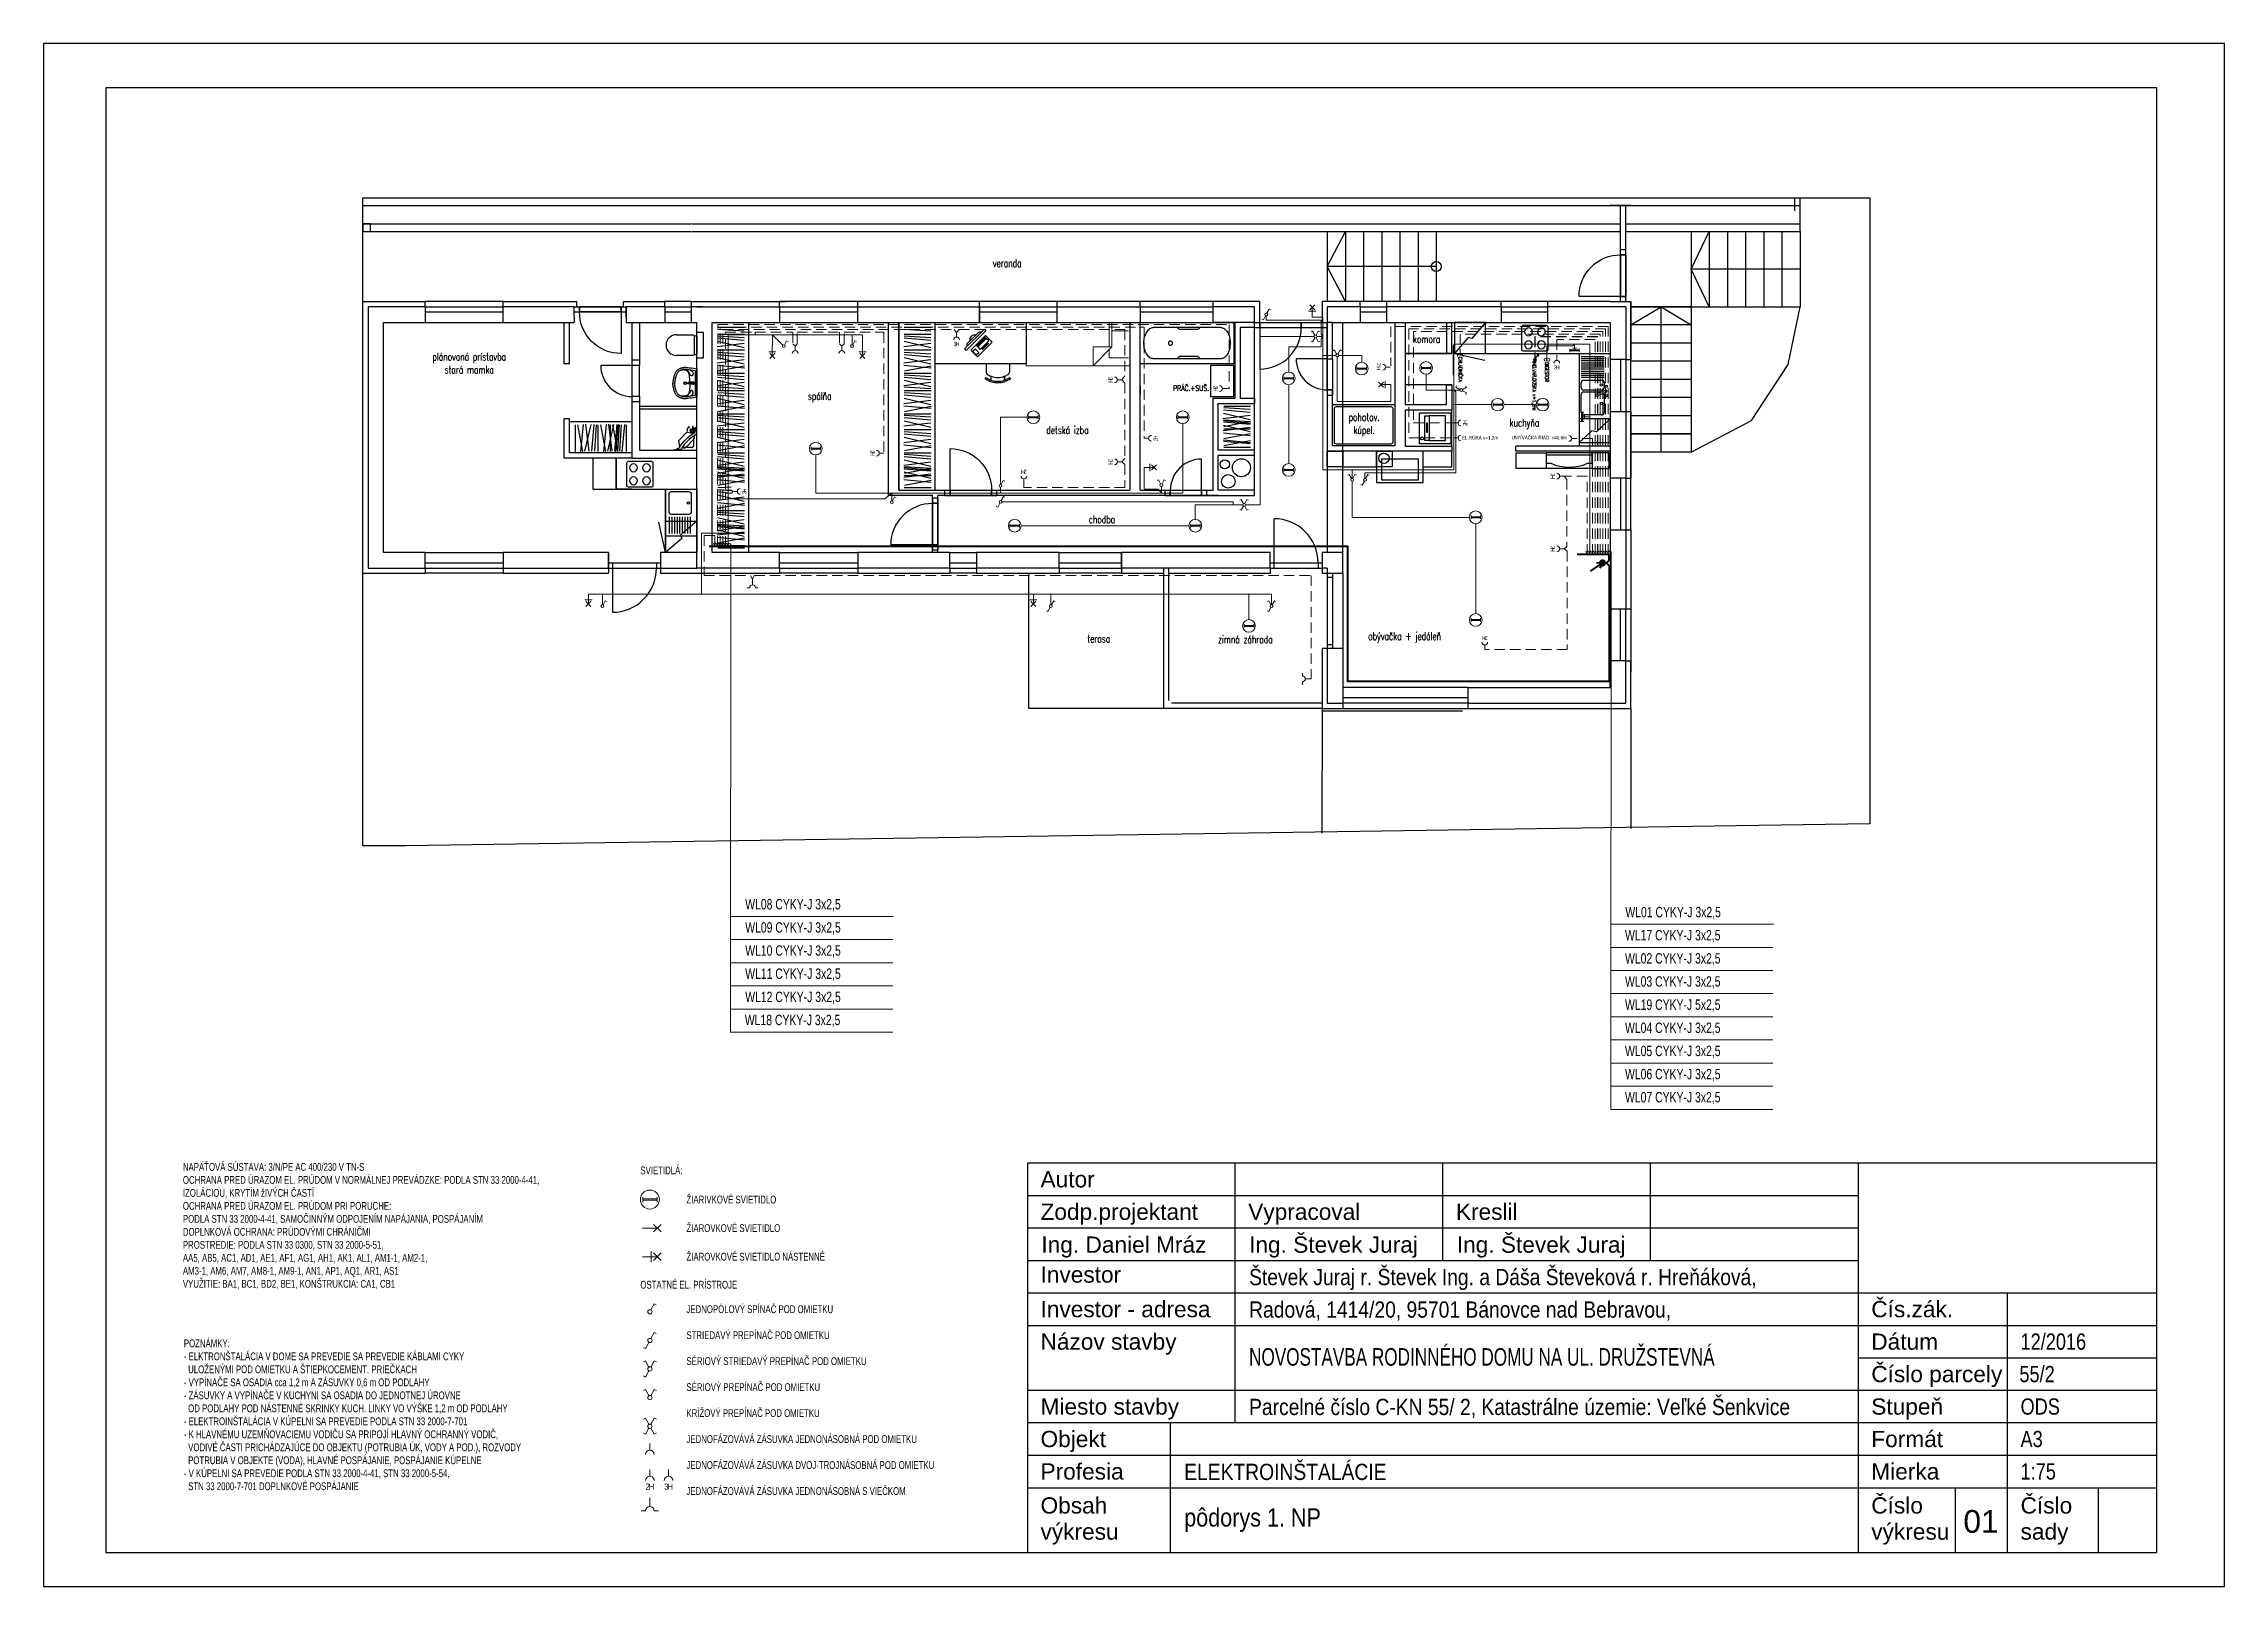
# Model space of a CAD drawing. Header units: millimetres. Extents: x -46602525 to 119548367, y -46665079 to 96925382.
# Drawn here: x 30571 to 72571, y -41137 to -11437 of the extents above; entities that cross this region are included whole.
import ezdxf
from ezdxf.lldxf.tags import DXFTag

# ---------------------------------------------------------------- set-up
doc = ezdxf.new("R2010")
doc.units = ezdxf.units.MM
doc.linetypes.add('HIDDEN', pattern=[9.525, 6.35, -3.175])
doc.linetypes.add('HIDDENNEW', pattern=[60, 40, -20])
for name, color, linetype in [('DIM_100', 64, 'Continuous'), ('DVE_REZ', 1, 'Continuous'), ('HRS', 1, 'Continuous'), ('KOTY', 2, 'Continuous'), ('MUR-POH', 64, 'Continuous'), ('MUR_POH', 64, 'Continuous'), ('MUR_REZ', 3, 'Continuous'), ('NAB_MOB', 1, 'Continuous'), ('NAB_ZAR', 14, 'Continuous'), ('POP', 7, 'Continuous'), ('POP_100', 8, 'Continuous'), ('RAM_100', 160, 'Continuous'), ('ROZPISKA100', 7, 'Continuous'), ('SAN-POH', 151, 'Continuous'), ('SAN_POH', 151, 'Continuous'), ('TXT_50_MIESTN', 7, 'Continuous')]:
    doc.layers.add(name, color=color, linetype=linetype)
for name, color, linetype, lineweight in [('EL_SVE', 5, 'Continuous', 18), ('EL_SVE_PRVKY', 6, 'Continuous', 9), ('EL_ZAS', 5, 'HIDDENNEW', 18), ('EL_ZAS_PRVKY', 6, 'Continuous', 9), ('KABELAZ_POPIS', 4, 'Continuous', 9), ('namjestaj', 251, 'Continuous', 5)]:
    doc.layers.add(name, color=color, linetype=linetype, lineweight=lineweight)
doc.styles.add('ARIAL', font='arial.ttf', dxfattribs={"height": 250})
doc.styles.add('ROMANS', font='arial.ttf', dxfattribs={"width": 0.85})
doc.styles.add('SIMPLEX', font='SIMPLEX.SHX', dxfattribs={"width": 0.7})
doc.styles.get("Standard").update_dxf_attribs({"font": 'arial.ttf'})
doc.styles.add('TR-ELEC', font='TXT', dxfattribs={"width": 0.75, "height": 2})
tags = doc.linetypes.add('DASHED', pattern=[0.75, 0.5, -0.25]).pattern_tags.tags
tags[6:7] = [DXFTag(74, 4), DXFTag(75, 0), DXFTag(340, '0'), DXFTag(46, 1.0), DXFTag(50, 0.0), DXFTag(44, 0.0), DXFTag(45, 0.0)]
tags[4:5] = [DXFTag(74, 4), DXFTag(75, 0), DXFTag(340, '0'), DXFTag(46, 1.0), DXFTag(50, 0.0), DXFTag(44, 0.0), DXFTag(45, 0.0)]

msp = doc.modelspace()

# ---------------------------------------------------------------- texts
at = {"layer": 'DIM_100', "color": 1, "char_height": 150, "attachment_point": 5, "style": 'SIMPLEX'}
for s, insert in [('{veranda\\P}', (49129, -15664)), ('{komora}', (57209, -17124)), ('{plánovaná prístavba\\Pstará mamka}', (38769, -17589)), ('{spálňa}', (45519, -18247)), ('{detská izba}', (50290, -18877)), ('{chodba}', (50954, -20595)), ('{terasa}', (50893, -22893)), ('{zimná záhrada}', (53716, -22907)), ('{obývačka + jedáleň}', (56784, -22868))]:
    msp.add_mtext(s, dxfattribs=dict(at, insert=insert))
at = {"layer": 'DIM_100', "color": 1, "lineweight": 15, "char_height": 70, "attachment_point": 5, "rotation": 270, "style": 'SIMPLEX'}
for s, insert in [('{\\C2;CHLADNIČKA}', (57858, -17706)), ('{\\C2;DIGESTOR}', (59523, -17760)), ('{\\P\\C2;IND.VAR.DOSKA v=1,2m}', (59332, -18025))]:
    msp.add_mtext(s, dxfattribs=dict(at, insert=insert))
at = {"layer": 'DIM_100', "color": 1, "lineweight": 15, "insert": (52672, -18070), "char_height": 100, "width": 1388.22, "attachment_point": 5, "style": 'SIMPLEX'}
msp.add_mtext('{\\C2;PRÁČ.+SUŠ.}', dxfattribs=at)
at = {"layer": 'DIM_100', "color": 1, "char_height": 150, "attachment_point": 5, "style": 'SIMPLEX'}
for s, insert, width in [('{pohotov. kúpel.}', (56004, -18777), 709.84), ('{kuchyňa}', (59092, -18759), 850.16)]:
    msp.add_mtext(s, dxfattribs=dict(at, insert=insert, width=width))
at = {"layer": 'DIM_100', "color": 1, "lineweight": 15, "char_height": 70, "attachment_point": 5, "style": 'TR-ELEC'}
for s, insert in [('{\\C2;EL.RÚRA v=1,2m}', (58236, -19032)), ('{\\C2;UMÝVAČKA RIAD. v=0,6m}', (59376, -19028))]:
    msp.add_mtext(s, dxfattribs=dict(at, insert=insert))
at = {"layer": 'ROZPISKA100'}
for s, height, style, p in [('Autor', 312.5, 'ARIAL', (49771, -33456)), ('Zodp.projektant', 312.5, 'ARIAL', (49771, -34081)), ('Vypracoval', 312.5, 'ARIAL', (53771, -34081)), ('Kreslil', 312.5, 'ARIAL', (57771, -34081)), ('Ing. Daniel Mráz', 312.5, 'ROMANS', (49788, -34714)), ('Ing. Števek Juraj', 312.5, 'ROMANS', (53788, -34714)), ('Ing. Števek Juraj', 312.5, 'ROMANS', (57788, -34714)), ('Investor', 312.5, 'ARIAL', (49771, -35290)), ('Investor - adresa', 312.5, 'ARIAL', (49771, -35956)), ('Čís.zák.', 312.5, 'ARIAL', (65771, -35956)), ('Názov stavby', 312.5, 'ARIAL', (49771, -36581)), ('Dátum', 312.5, 'ARIAL', (65771, -36581)), ('Číslo parcely', 312.5, 'ARIAL', (65771, -37206)), ('Miesto stavby', 312.5, 'ARIAL', (49771, -37831)), ('Stupeň', 312.5, 'ARIAL', (65771, -37831)), ('Objekt', 312.5, 'ARIAL', (49771, -38456)), ('Formát', 312.5, 'ARIAL', (65771, -38456)), ('Profesia', 312.5, 'ARIAL', (49771, -39081)), ('Mierka', 312.5, 'ARIAL', (65771, -39081)), ('Obsah', 312.5, 'ARIAL', (49771, -39735)), ('Číslo', 312.5, 'ARIAL', (65771, -39735)), ('Číslo', 312.5, 'ARIAL', (68646, -39735)), ('01', 437.5, 'ROMANS', (67545, -40105)), ('výkresu', 312.5, 'ARIAL', (49771, -40238)), ('výkresu', 312.5, 'ARIAL', (65771, -40238)), ('sady', 312.5, 'ARIAL', (68646, -40238))]:
    msp.add_text(s, height=height, dxfattribs=dict(at, style=style)).set_placement(p)
at = {"layer": 'ROZPISKA100', "style": 'ROMANS'}
for s, height, width, p in [('Števek Juraj r. Števek Ing. a Dáša Števeková r. Hreňáková, ', 312.5, 0.85, (53788, -35339)), ('Radová, 1414/20, 95701 Bánovce nad Bebravou,', 312.5, 0.85, (53788, -35964)), ('NOVOSTAVBA RODINNÉHO DOMU NA UL. DRUŽSTEVNÁ', 337.5, 0.7, (53788, -36888)), ('Parcelné číslo C-KN 55/ 2, Katastrálne územie:^JVeľké Šenkvice', 312.5, 0.85, (53788, -37839)), ('ELEKTROINŠTALÁCIE', 312.5, 0.85, (52538, -39089)), ('pôdorys 1. NP', 350, 0.85, (52538, -39985))]:
    msp.add_text(s, height=height, dxfattribs=dict(at, width=width)).set_placement(p)
at = {"layer": 'ROZPISKA100', "width": 0.8}
for tag, p, s in [('12/2016', (68646, -36581), 'DÁTUM'), ('55/2', (68624, -37206), 'ARCH.ČÍSLO'), ('ODS', (68646, -37831), 'STUPEŇ'), ('A3', (68646, -38456), 'FORMÁT'), ('1:75', (68646, -39081), 'MIERKA')]:
    msp.add_attdef(tag, p, s, height=312.5, dxfattribs=at)
at = {"layer": 'TXT_50_MIESTN', "linetype": 'Continuous', "lineweight": 9, "ltscale": 5, "style": 'TR-ELEC', "width": 0.75}
for s, p in [('SVIETIDLÁ:', (42065, -33204)), ('ŽIARIVKOVÉ SVIETIDLO', (42952, -33765)), ('ŽIAROVKOVÉ SVIETIDLO', (42952, -34315)), ('ŽIAROVKOVÉ SVIETIDLO NÁSTENNÉ', (42952, -34865))]:
    msp.add_text(s, height=150, dxfattribs=at).set_placement(p)
at = {"layer": 'TXT_50_MIESTN', "ltscale": 5, "char_height": 200, "width": 4258.46, "attachment_point": 1, "style": 'TR-ELEC'}
for s, insert in [('{WL08 CYKY-J 3x2,5}', (44084, -27905)), ('{WL01 CYKY-J 3x2,5}', (61035, -28056)), ('{WL09 CYKY-J 3x2,5}', (44084, -28351)), ('{WL17 CYKY-J 3x2,5}', (61028, -28501)), ('{WL10 CYKY-J 3x2,5}', (44084, -28796)), ('{WL02 CYKY-J 3x2,5}', (61028, -28947)), ('{WL11 CYKY-J 3x2,5}', (44084, -29242)), ('{WL03 CYKY-J 3x2,5}', (61028, -29392)), ('{WL12 CYKY-J 3x2,5}', (44084, -29688)), ('{WL18 CYKY-J 3x2,5}', (44076, -30133)), ('{WL19 CYKY-J 5x2,5}', (61028, -29838)), ('{WL04 CYKY-J 3x2,5}', (61028, -30283)), ('{WL05 CYKY-J 3x2,5}', (61028, -30729)), ('{WL06 CYKY-J 3x2,5}', (61028, -31175)), ('{WL07 CYKY-J 3x2,5}', (61028, -31620))]:
    msp.add_mtext(s, dxfattribs=dict(at, insert=insert))
at = {"layer": 'TXT_50_MIESTN', "lineweight": 9, "ltscale": 5, "char_height": 150, "attachment_point": 1, "style": 'TR-ELEC'}
for s, insert, width in [('{NAPÄŤOVÁ SÚSTAVA: 3/N/PE AC 400/230 V TN-S\\POCHRANA PRED ÚRAZOM EL. PRÚDOM V NORMÁLNEJ PREVÁDZKE: PODLA STN 33 2000-4-41, IZOLÁCIOU, KRYTÍM žIVÝCH ČASTÍ\\POCHRANA PRED ÚRAZOM EL. PRÚDOM PRI PORUCHE: \\PPODLA STN 33 2000-4-41, SAMOČINNÝM ODPOJENÍM NAPÁJANIA, POSPÁJANÍM\\PDOPLNKOVÁ OCHRANA: PRÚDOVÝMI CHRÁNIČMI\\PPROSTREDIE: PODLA STN 33 0300, STN 33 2000-5-51, \\PAA5, AB5, AC1, AD1, AE1, AF1, AG1, AH1, AK1, AL1, AM1-1, AM2-1, \\PAM3-1, AM6, AM7, AM8-1, AM9-1, AN1, AP1, AQ1, AR1, AS1\\PVYUŽITIE: BA1, BC1, BD2, BE1, KONŠTRUKCIA: CA1, CB1}', (33254, -32987), 7552.59), ('{OSTATNÉ EL. PRÍSTROJE}', (42065, -35255), 4247.74), ('{JEDNOPÓLOVÝ SPÍNAČ POD OMIETKU\\P\\PSTRIEDAVÝ PREPÍNAČ POD OMIETKU\\P\\PSÉRIOVÝ STRIEDAVÝ PREPÍNAČ POD OMIETKU\\P\\PSÉRIOVÝ PREPÍNAČ POD OMIETKU\\P\\PKRÍŽOVÝ PREPÍNAČ POD OMIETKU\\P\\PJEDNOFÁZOVÁVÁ ZÁSUVKA JEDNONÁSOBNÁ POD OMIETKU\\P\\PJEDNOFÁZOVÁVÁ ZÁSUVKA DVOJ-TROJNÁSOBNÁ POD OMIETKU\\P\\PJEDNOFÁZOVÁVÁ ZÁSUVKA JEDNONÁSOBNÁ S VIEČKOM}', (42952, -35726), 5979.03), ('{POZNÁMKY:\\P- ELKTRONŠTALÁCIA V DOME SA PREVEDIE SA PREVEDIE KÁBLAMI CYKY \\P  ULOŽENÝMI POD OMIETKU A ŠTIEPKOCEMENT. PRIEČKACH\\P- VYPÍNAČE SA OSADIA cca 1,2 m A ZÁSUVKY 0,6 m OD PODLAHY\\P- ZÁSUVKY A VYPÍNAČE V KUCHYNI SA OSADIA DO JEDNOTNEJ ÚROVNE \\P  OD PODLAHY POD NÁSTENNÉ SKRINKY KUCH. LINKY VO VÝŠKE 1,2 m OD PODLAHY\\P- ELEKTROINŠTALÁCIA V KÚPELNI SA PREVEDIE PODLA STN 33 2000-7-701\\P- K HLAVNÉMU UZEMŇOVACIEMU VODIČU SA PRIPOJÍ HLAVNÝ OCHRANNÝ VODIČ, \\P  VODIVÉ ČASTI PRICHÁDZAJÚCE DO OBJEKTU (POTRUBIA ÚK, VODY A POD.), ROZVODY \\P  POTRUBIA V OBJEKTE (VODA), HLAVNÉ POSPÁJANIE, POSPÁJANIE KÚPELNE\\P- V KÚPELNI SA PREVEDIE PODLA STN 33 2000-4-41, STN 33 2000-5-54, \\P  STN 33 2000-7-701 DOPLNKOVÉ POSPÁJANIE}', (33272, -36384), 11319.65)]:
    msp.add_mtext(s, dxfattribs=dict(at, insert=insert, width=width))

# ---------------------------------------------------------------- blocks, each defined once
blk = doc.blocks.new('HFHF')
at = {"layer": 'NAB_MOB', "linetype": 'Continuous'}
for p, q in [((435325, -333031), (434885, -333031)), ((434855, -333061), (434855, -333501)), ((435355, -333501), (435355, -333061)), ((434885, -333531), (435325, -333531))]:
    blk.add_line(p, q, dxfattribs=at)
for centre in [(434980, -333156), (434980, -333406), (435230, -333156), (435230, -333406)]:
    blk.add_circle(centre, 75, dxfattribs=at)
for centre, start, end in [((434885, -333061), 90, 180), ((435325, -333061), 0, 90), ((434885, -333501), 180, 270), ((435325, -333501), 270, 0)]:
    blk.add_arc(centre, 30, start, end, dxfattribs=at)
blk = doc.blocks.new('chlad')
at = {"layer": 'SAN_POH', "ltscale": 0.01}
for points in [[(45165597, -2791741), (45166197, -2791741), (45166197, -2791141), (45165597, -2791141), (45165597, -2791741)], [(45165597, -2791141), (45165907, -2791408), (45165887, -2791475), (45166197, -2791741)], [(45166197, -2791742), (45166327, -2791156)]]:
    blk.add_lwpolyline(points, dxfattribs=at)
blk = doc.blocks.new('drez2')
at = {"layer": 'SAN_POH'}
for p, q in [((45169980, -2774488), (45169980, -2774932)), ((45170020, -2774488), (45170020, -2774932)), ((45170060, -2774488), (45170060, -2774932)), ((45170100, -2774488), (45170100, -2774932)), ((45170140, -2774488), (45170140, -2774932)), ((45170180, -2774488), (45170180, -2774932)), ((45170220, -2774488), (45170220, -2774932)), ((45170260, -2774488), (45170260, -2774932)), ((45170300, -2774488), (45170300, -2774932)), ((45170340, -2774488), (45170340, -2774932)), ((45170380, -2774488), (45170380, -2774932)), ((45170481, -2774488), (45170570, -2774488)), ((45170701, -2774650), (45170621, -2774462)), ((45170632, -2774436), (45170632, -2774436)), ((45170658, -2774447), (45170738, -2774634)), ((45170706, -2774488), (45171050, -2774488)), ((45170431, -2774882), (45170431, -2774538)), ((45170570, -2774932), (45170481, -2774932)), ((45170620, -2774538), (45170620, -2774882)), ((45170656, -2774882), (45170656, -2774543)), ((45171050, -2774932), (45170706, -2774932)), ((45170728, -2774661), (45170728, -2774661)), ((45171100, -2774538), (45171100, -2774882))]:
    blk.add_line(p, q, dxfattribs=at)
for centre, radius in [((45170522, -2774541), 24.6), ((45170550, -2774449), 22.6), ((45170728, -2774449), 22.6), ((45170875, -2774541), 24.6)]:
    blk.add_circle(centre, radius, dxfattribs=at)
for centre, radius, start, end in [((45170481, -2774538), 50, 90, 180), ((45170570, -2774538), 50, 0, 90), ((45170640, -2774454), 20, 113.0488, 203.0488), ((45170640, -2774454), 20, 23.0488, 113.0488), ((45170706, -2774538), 50, 90, 122.4903), ((45171050, -2774538), 50, 0, 90), ((45170481, -2774882), 50, 180, 270), ((45170570, -2774882), 50, 270, 0), ((45170706, -2774882), 50, 180, 270), ((45170720, -2774642), 20, 203.0488, 293.0488), ((45170720, -2774642), 20, 293.0488, 23.0488), ((45171050, -2774882), 50, 270, 0)]:
    blk.add_arc(centre, radius, start, end, dxfattribs=at)
blk = doc.blocks.new('FJFJF')
at = {"layer": 'NAB_ZAR'}
for points in [[(387113, -272900), (387113, -272945), (387653, -272945), (387653, -272900), (387113, -272900)], [(387581, -272900), (387545, -272865), (387221, -272865), (387185, -272900)], [(387213, -273022), (387443, -273022), (387443, -273032), (387213, -273032), (387213, -273022)], [(387213, -273052), (387443, -273052), (387443, -273122), (387213, -273122), (387213, -273052)], [(387253, -273142), (387413, -273142), (387413, -273152), (387253, -273152), (387253, -273142)], [(387503, -273052), (387573, -273052), (387573, -273142), (387503, -273142), (387503, -273052)]]:
    blk.add_lwpolyline(points, dxfattribs=at)
blk.add_lwpolyline([(387183, -273182), (387183, -273002), (387583, -273002), (387583, -273182)], close=True, dxfattribs=at)
blk.add_arc((387383, -272905), 86.1, 27.7073, 152.2927, dxfattribs=at)
blk = doc.blocks.new('vana_1800')
at = {"layer": 'SAN-POH'}
for p, q in [((873697, 2857932), (872897, 2857932)), ((872897, 2857932), (872897, 2856132)), ((872997, 2857682), (872997, 2856382)), ((873597, 2857682), (873597, 2856382)), ((873697, 2856132), (873697, 2857932)), ((873017, 2857272), (873037, 2857232)), ((873577, 2857272), (873557, 2857232)), ((873037, 2856892), (873017, 2856852)), ((873037, 2857232), (873037, 2856892)), ((873557, 2857232), (873557, 2856892)), ((873557, 2856892), (873577, 2856852)), ((872897, 2856132), (873697, 2856132))]:
    blk.add_line(p, q, dxfattribs=at)
blk.add_circle((873297, 2856712), 40, dxfattribs=at)
for centre, radius, start, end in [((873109, 2857682), 112, 145.4218, 180), ((873198, 2857620), 221, 121.0027, 145.4218), ((873258, 2857521), 336, 103.9775, 121.0027), ((873297, 2857365), 498, 90, 103.9775), ((873297, 2857365), 498, 76.0225, 90), ((873336, 2857521), 336, 58.9973, 76.0225), ((873395, 2857620), 221, 34.5782, 58.9973), ((873485, 2857682), 112, 0, 34.5782), ((873109, 2856382), 112, 180, 214.5782), ((873198, 2856444), 221, 214.5782, 238.9973), ((873258, 2856543), 336, 238.9973, 256.0225), ((873297, 2856699), 498, 256.0225, 270), ((873297, 2856699), 498, 270, 283.9775), ((873336, 2856543), 336, 283.9775, 301.0027), ((873395, 2856444), 221, 301.0027, 325.4218), ((873485, 2856382), 112, 325.4218, 0)]:
    blk.add_arc(centre, radius, start, end, dxfattribs=at)
blk = doc.blocks.new('drez')
at = {"layer": 'SAN_POH', "linetype": 'Continuous'}
for p, q in [((45166197, -2789667), (45167097, -2789667)), ((45166197, -2790267), (45166197, -2789667)), ((45167047, -2789790), (45166727, -2789790)), ((45167047, -2789840), (45166727, -2789840)), ((45167047, -2789890), (45166727, -2789890)), ((45167047, -2789940), (45166727, -2789940)), ((45167047, -2789990), (45166727, -2789990)), ((45167047, -2790040), (45166727, -2790040)), ((45167097, -2789667), (45167097, -2790267)), ((45167097, -2790267), (45166197, -2790267)), ((45167047, -2790090), (45166727, -2790090)), ((45167047, -2790140), (45166727, -2790140)), ((45167047, -2790190), (45166727, -2790190))]:
    blk.add_line(p, q, dxfattribs=at)
blk.add_lwpolyline([(45166297, -2790207), (45166627, -2790207, 0.414214), (45166677, -2790157), (45166677, -2789817, 0.414214), (45166627, -2789767), (45166297, -2789767, 0.414214), (45166247, -2789817), (45166247, -2790157, 0.414214)], format="xyb", close=True, dxfattribs=at)
blk.add_circle((45166462, -2789828), 24, dxfattribs=at)
blk = doc.blocks.new('Z_RAM_A_3_hp 1220')
at = {"layer": 'POP', "linetype": 'Continuous'}
blk.add_lwpolyline([(-288.5, -408), (-6.5, -408), (-6.5, -13), (-288.5, -13)], close=True, dxfattribs=at)
at = {"layer": 'RAM_100', "color": 240, "linetype": 'Continuous'}
blk.add_lwpolyline([(-297, -420), (0, -420), (0, 0), (-297, 0)], close=True, dxfattribs=at)
at = {"layer": 'RAM_100', "linetype": 'Continuous'}
blk.add_lwpolyline([(-288.5, -13), (-288.5, -408), (-6.5, -408), (-6.5, -13)], close=True, dxfattribs=at)
blk = doc.blocks.new('umyv')
at = {"layer": 'SAN_POH', "ltscale": 0.01}
for points in [[(95983, 17759), (95983, 17302), (96583, 17302), (96583, 17759), (95983, 17759)], [(96583, 17759), (96317, 17510), (96227, 17529), (95983, 17302)]]:
    blk.add_lwpolyline(points, dxfattribs=at)
blk = doc.blocks.new('zasuvka')
at = {"layer": 'EL_ZAS_PRVKY'}
blk.add_line((59980, -18927), (59980, -19014), dxfattribs=at)
blk.add_arc((59980, -19069), 55.3, 0, 180, dxfattribs=at)
blk = doc.blocks.new('ziarivkove_svetlo')
at = {"layer": 'EL_SVE', "color": 5, "ltscale": 5}
for p, q in [((59026, -20321), (59026, -20385)), ((59210, -20321), (59210, -20385))]:
    blk.add_line(p, q, dxfattribs=at)
blk.add_lwpolyline([(59026, -20363), (59026, -20343), (59210, -20343), (59210, -20363)], close=True, dxfattribs=at)
at = {"layer": 'EL_SVE', "color": 1, "ltscale": 5}
blk.add_circle((59118, -20353), 122, dxfattribs=at)
blk = doc.blocks.new('Zasuvka_Ramcek')
at = {"layer": 'EL_ZAS_PRVKY', "ltscale": 5, "rotation": 360}
blk.add_blockref('zasuvka', (-1311, 1363), dxfattribs=at)
at = {"layer": 'EL_ZAS_PRVKY', "ltscale": 5, "insert": (58669, -17745), "char_height": 80, "width": 55.34, "attachment_point": 1, "style": 'TR-ELEC'}
blk.add_mtext('{\\pxqr;H}', dxfattribs=at)
at = {"layer": 'EL_ZAS_PRVKY', "ltscale": 5, "style": 'TR-ELEC', "width": 0.75}
blk.add_attdef('Z', (58614, -17825), '', height=80, dxfattribs=at)
blk = doc.blocks.new('Ziarovkove svietidlo')
at = {"layer": 'EL_SVE_PRVKY'}
for p, q in [((58915, -17703), (59011, -17608)), ((58915, -17608), (59011, -17703)), ((58963, -17656), (58772, -17656))]:
    blk.add_line(p, q, dxfattribs=at)
blk = doc.blocks.new('Ziarovkove svietidlo na stenu')
at = {"layer": 'EL_SVE_PRVKY', "ltscale": 5}
blk.add_line((58884, -17771), (58884, -17910), dxfattribs=at)
at = {"layer": 'EL_ZAS', "ltscale": 5}
blk.add_blockref('Ziarovkove svietidlo', (0, -185), dxfattribs=at)
blk = doc.blocks.new('Ziarivkova trubica')
at = {"layer": 'EL_ZAS', "ltscale": 5}
h = blk.add_hatch(color=256, dxfattribs=at)
h.set_gradient(color1=(255, 0, 0), color2=(255, 0, 0))
h.paths.add_polyline_path([(59737, -18046), (59737, -18026), (59920, -18026), (59920, -18046)])
at = {"layer": 'EL_SVE', "color": 1, "ltscale": 5}
for p, q in [((59737, -18004), (59737, -18068)), ((59920, -18004), (59920, -18068))]:
    blk.add_line(p, q, dxfattribs=at)
at = {"layer": 'EL_SVE', "ltscale": 5}
for p, q in [((59864, -17990), (59793, -17990)), ((59828, -18026), (59828, -17954))]:
    blk.add_line(p, q, dxfattribs=at)
at = {"layer": 'EL_SVE', "color": 1, "ltscale": 5}
blk.add_lwpolyline([(59737, -18046), (59737, -18026), (59920, -18026), (59920, -18046)], close=True, dxfattribs=at)
blk = doc.blocks.new('SerPrepinac')
at = {"layer": 'EL_SVE_PRVKY'}
for p, q in [((58921, -17425), (58893, -17439)), ((58963, -17504), (58921, -17425)), ((58989, -17504), (59031, -17425)), ((59031, -17425), (59059, -17439))]:
    blk.add_line(p, q, dxfattribs=at)
blk.add_circle((58976, -17529), 27.6, dxfattribs=at)
blk = doc.blocks.new('Seriovy striedavy prepinac')
at = {"layer": 'EL_SVE_PRVKY'}
for p, q in [((56958, -20591), (56931, -20577)), ((57001, -20512), (56958, -20591))]:
    blk.add_line(p, q, dxfattribs=at)
at = {"layer": 'EL_ZAS', "ltscale": 5}
blk.add_blockref('SerPrepinac', (-1962, -2959), dxfattribs=at)
blk = doc.blocks.new('1Pvypinac')
at = {"layer": 'EL_SVE_PRVKY'}
for p, q in [((59172, -17505), (59214, -17426)), ((59214, -17426), (59242, -17440))]:
    blk.add_line(p, q, dxfattribs=at)
blk.add_circle((59160, -17529), 27.4, dxfattribs=at)
blk = doc.blocks.new('Striedavy prepinac')
at = {"layer": 'EL_SVE_PRVKY'}
for p, q in [((57466, -21178), (57439, -21164)), ((57509, -21099), (57466, -21178))]:
    blk.add_line(p, q, dxfattribs=at)
at = {"layer": 'EL_ZAS', "ltscale": 5}
blk.add_blockref('1Pvypinac', (-1638, -3546), dxfattribs=at)
blk = doc.blocks.new('Krížový prepínač')
at = {"layer": 'EL_SVE_PRVKY'}
for p, q in [((57954, -21243), (57912, -21322)), ((57980, -21243), (58022, -21322)), ((57912, -21322), (57884, -21309)), ((58022, -21322), (58050, -21309))]:
    blk.add_line(p, q, dxfattribs=at)
at = {"layer": 'EL_ZAS', "ltscale": 5}
blk.add_blockref('SerPrepinac', (-1009, -3690), dxfattribs=at)
blk = doc.blocks.new('zasuvka s vieckom')
at = {"layer": 'EL_ZAS_PRVKY'}
for p, q in [((44826, -23724), (44881, -23724)), ((44937, -23557), (44937, -23668)), ((44992, -23724), (45048, -23724))]:
    blk.add_line(p, q, dxfattribs=at)
blk.add_arc((44937, -23724), 55.4, 0, 180, dxfattribs=at)
blk = doc.blocks.new('Vypinac3P')
at = {"layer": 'EL_ZAS_PRVKY', "ltscale": 5}
for p, q in [((59273, -17505), (59313, -17544)), ((59273, -17544), (59313, -17505))]:
    blk.add_line(p, q, dxfattribs=at)
at = {"layer": 'EL_ZAS_PRVKY'}
for p, q in [((59306, -17500), (59348, -17421)), ((59334, -17449), (59362, -17463)), ((59341, -17435), (59369, -17449)), ((59348, -17421), (59376, -17435))]:
    blk.add_line(p, q, dxfattribs=at)
blk.add_circle((59293, -17525), 27.6, dxfattribs=at)
blk = doc.blocks.new('Digestor')
at = {"layer": 'EL_ZAS_PRVKY'}
for centre in [(59009, -17563), (59064, -17563)]:
    blk.add_circle(centre, 27.6, dxfattribs=at)

# ---------------------------------------------------------------- linework, layer by layer
at = {"const_width": 10.7}
for points in [[(44601, -17044, 1), (44612, -17044, 1)], [(46137, -17044, 1), (46147, -17044, 1)], [(55204, -17074, 1), (55214, -17074, 1)], [(60050, -17225, 1), (60061, -17225, 1)], [(55204, -17438, 1), (55214, -17438, 1)], [(57729, -18106, 1), (57740, -18106, 1)], [(57729, -18387, 1), (57740, -18387, 1)], [(60345, -18620, 1), (60356, -18620, 1)], [(55767, -19645, 1), (55777, -19645, 1)], [(46902, -20089, 1), (46913, -20089, 1)], [(48994, -20089, 1), (49004, -20089, 1)], [(52093, -20089, 1), (52103, -20089, 1)], [(43747, -20202, 1), (43758, -20202, 1)], [(53477, -20315, 1), (53488, -20315, 1)], [(43747, -20860, 1), (43758, -20860, 1)], [(41328, -22033, 1), (41338, -22033, 1)], [(43239, -22033, 1), (43249, -22033, 1)], [(49629, -22033, 1), (49639, -22033, 1)], [(49965, -22033, 1), (49976, -22033, 1)], [(53780, -22033, 1), (53791, -22033, 1)]]:
    msp.add_lwpolyline(points, format="xyb", close=True, dxfattribs=at)
at = {"layer": 'DVE_REZ', "color": 8, "linetype": 'ByBlock'}
for p, q in [((60942, -16303), (61042, -16303)), ((40892, -16503), (40892, -16603))]:
    msp.add_line(p, q, dxfattribs=at)
for points in [[(60942, -16303), (60142, -16303, -0.414214), (60942, -15503)], [(60942, -16303), (60142, -16303, -0.414214), (60942, -15503)], [(41692, -16603), (41692, -17403, -0.414214), (40892, -16603)], [(41900, -17631), (41300, -17631, 0.414214), (41900, -18231)], [(55293, -17502), (54693, -17502, 0.414214), (55293, -18102)], [(48030, -20034), (48030, -19234, -0.414214), (48830, -20034)], [(52871, -20034), (52871, -19434, 0.414214), (52271, -20034)], [(47693, -21084), (46893, -21084, -0.414214), (47693, -20284)]]:
    msp.add_lwpolyline(points, format="xyb", dxfattribs=at)
for points in [[(60942, -15403), (61042, -15403)], [(60942, -15503), (60942, -15403)], [(60942, -15403), (61042, -15403)], [(60942, -15503), (60942, -15403)], [(60942, -15503), (61042, -15503)], [(60942, -16303), (60942, -15503)], [(61042, -15503), (60942, -15503)], [(60942, -15503), (61042, -15503)], [(60942, -15503), (60942, -16303)], [(60942, -15503), (61042, -15503)], [(60942, -16303), (60942, -15503)], [(61042, -15503), (60942, -15503)], [(60942, -15503), (61042, -15503)], [(60942, -15503), (60942, -16303)], [(61042, -15503), (61042, -15403)], [(61042, -15503), (61042, -15403)], [(61042, -15503), (61042, -15446)], [(61042, -15503), (61042, -15446)], [(61042, -15503), (61042, -16303)], [(61042, -16303), (61042, -15503)], [(61042, -15503), (61042, -16303)], [(61042, -16303), (61042, -15503)], [(60942, -16303), (61042, -16303)], [(61042, -16303), (60942, -16303)], [(60942, -16303), (61042, -16303)], [(40792, -16503), (40892, -16503)], [(40792, -16603), (40892, -16603)], [(40892, -16503), (41692, -16503)], [(40892, -16603), (40892, -16503)], [(40892, -16503), (40892, -16603)], [(41692, -16503), (40892, -16503)], [(41692, -16603), (40892, -16603)], [(40892, -16603), (41692, -16603)], [(41692, -16603), (41692, -16503)], [(41692, -16503), (41692, -16603)], [(41692, -16503), (41792, -16503)], [(41692, -16603), (41749, -16603)], [(41692, -16603), (41792, -16603)], [(41900, -17632), (41900, -18232)], [(42050, -18232), (42050, -17632)], [(41450, -21434), (42450, -21434)], [(41450, -21534), (42450, -21534)], [(41525, -21434), (41525, -21534)], [(41525, -21534), (41525, -22384)], [(42375, -21434), (42375, -21534)]]:
    msp.add_lwpolyline(points, dxfattribs=at)
at = {"layer": 'DVE_REZ', "color": 8, "linetype": 'ByBlock', "flags": 128}
for points in [[(42050, -17532), (41900, -17532)], [(42050, -18332), (41900, -18332)]]:
    msp.add_lwpolyline(points, dxfattribs=at)
at = {"layer": 'DVE_REZ', "color": 8, "linetype": 'ByBlock'}
msp.add_arc((41525, -21534), 850, 270, 0, dxfattribs=at)
at = {"layer": 'EL_SVE', "ltscale": 5}
for p, q in [((44607, -17260), (44607, -17044)), ((44607, -17044), (44808, -17240)), ((46142, -17232), (46142, -17044)), ((55093, -17074), (55209, -17074)), ((55459, -17438), (55209, -17438)), ((60056, -17262), (60056, -17225)), ((54552, -18004), (54552, -19523)), ((58456, -18387), (57734, -18387)), ((58700, -18387), (59320, -18387)), ((60285, -18620), (60350, -18620)), ((55772, -19808), (55772, -19645)), ((52098, -19965), (52098, -20089)), ((52629, -20719), (49396, -20719)), ((58154, -20678), (58154, -22409)), ((41333, -22237), (41333, -22033)), ((49970, -22237), (49970, -22033)), ((53785, -22525), (53785, -22033)), ((54222, -22033), (54222, -22237))]:
    msp.add_line(p, q, dxfattribs=at)
at = {"layer": 'EL_SVE', "color": 5, "ltscale": 5}
for p, q in [((42110, -33642), (42110, -33738)), ((42385, -33642), (42385, -33738))]:
    msp.add_line(p, q, dxfattribs=at)
at = {"layer": 'EL_SVE', "ltscale": 5}
for points in [[(55209, -17074), (55176, -17030), (55176, -16758), (54119, -16758), (54119, -16678)], [(57734, -18106), (57734, -19645), (55209, -19645), (55209, -16702), (55004, -16702)], [(43753, -20202), (43753, -17044), (46341, -17044), (46341, -17260)], [(53720, -20315), (54002, -20315), (54002, -17074), (55038, -17074)], [(54552, -17760), (54552, -17271), (55176, -17271), (55176, -17118), (55209, -17074)], [(55487, -17466), (55487, -18329), (56518, -18329), (56518, -18002)], [(55514, -17438), (55957, -17438), (55957, -17571)], [(60350, -21271), (60350, -17225), (57734, -17225), (57734, -18106)], [(60056, -17225), (60025, -17256), (59523, -17256), (59523, -17525)], [(57846, -18106), (57198, -18106), (57198, -17802)], [(57734, -18106), (57768, -18141), (57768, -19698), (56019, -19698), (56020, -19808)], [(48999, -19921), (48999, -18629), (49512, -18629)], [(52098, -20089), (52509, -20089), (52509, -18751)], [(46907, -20089), (45443, -20089), (45443, -19354)], [(52098, -20089), (52036, -20013), (51766, -20013), (51766, -19595)], [(43753, -21119), (43753, -20202), (46771, -20202), (46907, -20089)], [(48999, -20089), (46907, -20089), (46907, -20238)], [(52098, -20089), (48999, -20089), (48999, -19976)], [(55772, -19863), (55772, -20557), (58032, -20557)], [(49029, -20257), (53482, -20257), (53482, -20315)], [(53665, -20315), (52751, -20315), (52751, -20598)], [(43753, -20860), (43500, -20860), (43244, -20860), (43244, -22033), (41063, -22033)], [(43244, -22033), (49634, -22033), (49970, -22033), (54222, -22033)]]:
    msp.add_lwpolyline(points, dxfattribs=at)
at = {"layer": 'EL_SVE', "color": 5, "ltscale": 5}
msp.add_lwpolyline([(42110, -33705), (42110, -33675), (42385, -33675), (42385, -33705)], close=True, dxfattribs=at)
at = {"layer": 'EL_SVE', "color": 1, "ltscale": 5}
msp.add_circle((42247, -33690), 183, dxfattribs=at)
at = {"layer": 'EL_SVE_PRVKY'}
for p, q in [((42391, -34242), (42104, -34242)), ((42319, -34314), (42463, -34170)), ((42319, -34170), (42463, -34314))]:
    msp.add_line(p, q, dxfattribs=at)
at = {"layer": 'EL_SVE_PRVKY', "ltscale": 5}
msp.add_line((42271, -34686), (42271, -34894), dxfattribs=at)
at = {"layer": 'EL_ZAS', "ltscale": 5}
msp.add_line((44276, -16994), (44276, -17044), dxfattribs=at)
at = {"layer": 'EL_ZAS', "linetype": 'Continuous', "lineweight": 40, "ltscale": 5}
for p, q in [((60722, -21272), (60107, -21272)), ((60594, -21435), (60355, -21594)), ((60594, -21435), (60481, -21440)), ((60549, -21534), (60594, -21435))]:
    msp.add_line(p, q, dxfattribs=at)
at = {"layer": 'EL_ZAS', "color": 1, "linetype": 'Continuous', "lineweight": 50, "ltscale": 5}
for p, q in [((60560, -21469), (60629, -21400)), ((60560, -21400), (60629, -21469))]:
    msp.add_line(p, q, dxfattribs=at)
at = {"layer": 'EL_ZAS', "ltscale": 5}
for points in [[(43550, -21119), (43554, -16842), (53406, -16842), (53406, -18077), (53361, -18077)], [(43601, -21119), (43601, -16893), (51766, -16893), (51766, -19035)], [(43652, -21119), (43652, -16943), (48109, -16943), (48155, -17000), (48155, -17000), (48202, -16943), (51397, -16943), (51397, -17833), (51339, -17910), (51397, -17972), (51397, -19423), (51339, -19487), (51397, -19541), (51397, -19983), (49451, -19983), (49451, -19903)], [(43702, -20011), (43702, -16994), (44276, -16994), (45002, -16994), (45002, -17217), (45046, -17261), (45083, -17217), (45083, -16994), (45902, -16994), (45902, -17217), (45944, -17261), (45989, -17217), (45989, -16994), (46755, -16994), (46755, -19323)], [(60704, -21272), (60704, -16880), (56518, -16880), (56518, -17642)], [(60653, -21272), (60653, -16930), (56867, -16930), (56867, -19029), (57727, -19029)], [(60603, -21272), (60603, -16981), (56956, -16981), (56956, -18740), (57727, -18740)], [(60552, -21272), (60549, -17031), (57855, -17031), (57855, -17320)], [(60451, -21275), (60451, -17133), (59714, -17133), (59714, -17448)], [(60401, -21272), (60401, -19038), (60090, -19038)], [(43702, -20094), (43817, -20094), (43847, -20057), (43817, -20031), (43702, -20031), (43702, -20011)], [(43702, -21119), (43702, -20094)], [(60300, -21272), (60300, -19763), (59855, -19763), (59909, -19826), (59909, -21118), (59855, -21163), (59912, -21206), (59912, -23099), (58327, -23099)], [(43500, -21119), (43500, -20905), (43291, -20905), (43291, -21678), (44185, -21678), (44225, -21744), (44259, -21678), (54981, -21678), (54981, -23667)]]:
    msp.add_lwpolyline(points, dxfattribs=at)
at = {"layer": 'EL_ZAS', "color": 1, "lineweight": 25, "ltscale": 5}
msp.add_lwpolyline([(60502, -21271), (60502, -17082), (59293, -17082), (59293, -17497)], dxfattribs=at)
at = {"layer": 'EL_ZAS', "linetype": 'Continuous', "lineweight": 40, "ltscale": 5}
for points in [[(60643, -21435), (60669, -21435), (60722, -21488), (60722, -23718), (55689, -23718), (55689, -21119), (43392, -21119)], [(60594, -21435), (60669, -21435), (60722, -21379), (60722, -21272)]]:
    msp.add_lwpolyline(points, dxfattribs=at)
at = {"layer": 'EL_ZAS', "color": 1, "linetype": 'Continuous', "lineweight": 50, "ltscale": 5}
msp.add_circle((60594, -21435), 48.8, dxfattribs=at)
at = {"layer": 'KABELAZ_POPIS', "ltscale": 5}
for p, q in [((43482, -21085), (43518, -21050)), ((43533, -21085), (43568, -21050)), ((43583, -21085), (43619, -21050)), ((43634, -21085), (43669, -21050)), ((43684, -21085), (43720, -21050)), ((43735, -21085), (43770, -21050)), ((60282, -21235), (60317, -21200)), ((60333, -21235), (60368, -21200)), ((60383, -21235), (60418, -21200)), ((60434, -21235), (60469, -21200)), ((60484, -21235), (60519, -21200)), ((60535, -21235), (60570, -21200)), ((60585, -21235), (60620, -21200)), ((60636, -21235), (60671, -21200)), ((60686, -21235), (60722, -21200)), ((43809, -28239), (46934, -28239)), ((60760, -28390), (63885, -28390)), ((43802, -28685), (46927, -28685)), ((60753, -28835), (63878, -28835)), ((43802, -29131), (46927, -29131)), ((60753, -29281), (63878, -29281)), ((43802, -29576), (46927, -29576)), ((60753, -29726), (63878, -29726)), ((43802, -30022), (46927, -30022)), ((60753, -30172), (63878, -30172)), ((43802, -30467), (46927, -30467)), ((60753, -30618), (63878, -30618)), ((60753, -31063), (63878, -31063)), ((60753, -31509), (63878, -31509)), ((60753, -31954), (63878, -31954))]:
    msp.add_line(p, q, dxfattribs=at)
for points in [[(43464, -21067), (43809, -21067), (43802, -30467)], [(60265, -21218), (60760, -21218), (60753, -31954)]]:
    msp.add_lwpolyline(points, dxfattribs=at)
at = {"layer": 'KOTY', "color": 8, "flags": 128}
for points in [[(57073, -18543), (57673, -18543), (57673, -19143), (57073, -19143)], [(57255, -18601), (57255, -19079), (57173, -19079), (57173, -18601)], [(57204, -18746), (57204, -18918), (57224, -18918), (57224, -18746)], [(57255, -18601), (57255, -19079), (57569, -19079), (57569, -18601)]]:
    msp.add_lwpolyline(points, close=True, dxfattribs=at)
msp.add_lwpolyline([(57693, -19184), (57693, -18484)], dxfattribs=at)
at = {"layer": 'KOTY', "color": 8}
msp.add_circle((57120, -19036), 27.6, dxfattribs=at)
at = {"layer": 'MUR-POH', "color": 8}
for points in [[(64301, -14653), (64301, -14403)], [(64400, -15053), (64400, -14403)], [(36720, -16403), (36720, -14903), (43038, -14903)], [(36720, -16403), (36720, -14903), (43038, -14903)], [(36720, -15053), (43038, -15053)], [(36720, -15053), (43038, -15053)], [(43050, -14903), (54893, -14903)], [(43050, -14903), (60943, -14903)], [(43050, -15053), (54993, -15053)], [(43050, -15053), (60942, -15053)], [(55643, -16403), (55293, -15728), (55643, -15053)], [(55293, -15053), (55293, -16403)], [(55643, -15053), (55643, -16403)], [(55992, -15053), (55992, -16403)], [(56342, -15053), (56342, -16403)], [(56692, -15053), (56692, -16403)], [(57042, -15053), (57042, -16403)], [(57393, -15053), (57393, -16403)], [(61042, -14903), (64400, -14903)], [(61042, -15053), (64401, -15053)], [(61042, -15053), (64400, -15053)], [(62651, -16503), (62301, -15778), (62651, -15053)], [(62301, -15053), (62301, -16503)], [(62650, -15053), (62650, -16503)], [(62651, -15053), (62651, -16503)], [(63000, -15053), (63000, -16503)], [(63350, -15053), (63350, -16503)], [(63700, -15053), (63700, -16503)], [(64050, -15053), (64050, -16503)], [(64400, -15053), (64400, -16503)], [(64401, -15053), (64401, -16503)], [(57393, -15728), (55293, -15728)], [(64401, -15778), (62301, -15778)], [(61143, -16853), (61722, -16503), (62301, -16853)], [(62301, -16503), (61143, -16503)], [(61143, -16503), (64401, -16503)], [(61722, -19306), (61722, -16503)], [(62301, -19303), (63465, -18690), (64172, -17616), (64400, -16503)], [(62301, -16503), (62301, -19305)], [(55293, -17503), (55293, -16803)], [(62301, -16853), (61143, -16853)], [(62301, -17202), (61143, -17202)], [(55293, -17503), (55393, -17503)], [(62301, -17552), (61143, -17552)], [(62301, -17902), (61143, -17902)], [(55293, -18103), (55393, -18103)], [(62301, -18252), (61143, -18252)], [(62301, -18602), (61143, -18602)], [(62301, -18603), (61143, -18603)], [(62301, -18952), (61143, -18952)], [(62301, -18953), (61143, -18953)], [(62301, -19303), (61143, -19303)], [(62301, -19305), (61143, -19305)], [(47693, -21234), (47693, -21084)], [(55193, -24280), (57900, -24280)], [(61143, -24234), (61143, -26550)]]:
    msp.add_lwpolyline(points, dxfattribs=at)
msp.add_circle((57393, -15728), 95.8, dxfattribs=at)
at = {"layer": 'MUR_POH', "color": 8}
for p, q in [((48593, -16403), (46251, -16403)), ((51693, -16403), (50093, -16403)), ((53943, -16403), (53093, -16403)), ((60942, -16403), (61042, -16403)), ((61143, -17520), (61143, -16403)), ((61143, -17520), (61143, -16403)), ((43544, -17267), (44065, -17205)), ((43550, -17103), (44065, -17148)), ((43552, -17166), (44065, -17288)), ((43554, -16895), (44069, -16895)), ((43554, -16937), (44065, -16969)), ((43554, -17032), (44069, -17032)), ((43554, -17061), (44065, -17093)), ((47137, -17267), (47658, -17205)), ((47143, -17103), (47658, -17148)), ((47145, -17166), (47658, -17288)), ((47147, -16895), (47662, -16895)), ((47147, -16937), (47658, -16969)), ((47147, -17032), (47662, -17032)), ((47147, -17061), (47658, -17093)), ((43544, -17583), (44065, -17521)), ((43548, -17628), (44073, -17679)), ((43550, -17419), (44065, -17464)), ((43552, -17482), (44065, -17604)), ((43554, -17335), (44069, -17335)), ((43554, -17377), (44065, -17409)), ((47137, -17583), (47658, -17521)), ((47141, -17628), (47666, -17679)), ((47143, -17419), (47658, -17464)), ((47145, -17482), (47658, -17604)), ((47147, -17335), (47662, -17335)), ((47147, -17377), (47658, -17409)), ((43544, -18019), (44065, -17957)), ((43550, -17855), (44065, -17900)), ((43552, -17918), (44065, -18040)), ((43554, -17784), (44069, -17784)), ((43554, -17813), (44065, -17845)), ((43554, -18047), (44065, -18079)), ((43558, -17737), (44071, -17640)), ((47137, -18019), (47658, -17957)), ((47143, -17855), (47658, -17900)), ((47145, -17918), (47658, -18040)), ((47147, -17784), (47662, -17784)), ((47147, -17813), (47658, -17845)), ((47147, -18047), (47658, -18079)), ((47151, -17737), (47664, -17640)), ((43544, -18362), (44065, -18299)), ((43548, -18407), (44073, -18457)), ((43550, -18198), (44065, -18242)), ((43552, -18261), (44065, -18382)), ((43554, -18113), (44069, -18113)), ((43554, -18155), (44065, -18188)), ((43558, -18516), (44071, -18419)), ((47137, -18362), (47658, -18299)), ((47141, -18407), (47666, -18457)), ((47143, -18198), (47658, -18242)), ((47145, -18261), (47658, -18382)), ((47147, -18113), (47662, -18113)), ((47147, -18155), (47658, -18188)), ((47151, -18516), (47664, -18419)), ((53299, -18415), (53814, -18415)), ((53299, -18444), (53810, -18477)), ((40806, -18774), (40806, -19289)), ((40852, -18778), (40950, -19291)), ((40962, -18768), (40911, -19293)), ((41108, -18772), (40986, -19285)), ((41006, -18764), (41069, -19285)), ((41171, -18770), (41126, -19285)), ((41213, -18774), (41181, -19285)), ((41248, -18774), (41248, -19289)), ((41295, -18778), (41392, -19291)), ((41404, -18768), (41354, -19293)), ((41550, -18772), (41429, -19285)), ((41449, -18764), (41512, -19285)), ((41482, -18774), (41482, -19289)), ((41529, -18778), (41626, -19291)), ((41613, -18770), (41568, -19285)), ((41638, -18768), (41588, -19293)), ((41656, -18774), (41623, -19285)), ((41694, -18774), (41662, -19285)), ((41758, -18768), (41707, -19293)), ((41792, -18774), (41792, -19289)), ((43544, -18798), (44065, -18735)), ((43550, -18634), (44065, -18678)), ((43552, -18697), (44065, -18818)), ((43554, -18563), (44069, -18563)), ((43554, -18591), (44065, -18624)), ((43554, -18865), (44069, -18865)), ((47137, -18798), (47658, -18735)), ((47143, -18634), (47658, -18678)), ((47145, -18697), (47658, -18818)), ((47147, -18563), (47662, -18563)), ((47147, -18591), (47658, -18624)), ((47147, -18865), (47662, -18865)), ((53289, -18651), (53810, -18588)), ((53289, -18885), (53810, -18822)), ((53293, -18695), (53818, -18746)), ((53295, -18487), (53810, -18531)), ((53295, -18721), (53810, -18765)), ((53297, -18549), (53810, -18671)), ((53297, -18783), (53810, -18905)), ((53299, -18678), (53810, -18710)), ((53299, -18851), (53814, -18851)), ((53303, -18805), (53816, -18707)), ((61143, -19800), (61143, -18520)), ((61143, -19800), (61143, -18520)), ((43544, -19114), (44065, -19051)), ((43548, -19159), (44073, -19209)), ((43550, -18950), (44065, -18994)), ((43552, -19013), (44065, -19134)), ((43554, -18907), (44065, -18940)), ((43554, -19315), (44069, -19315)), ((43558, -19268), (44071, -19171)), ((47137, -19114), (47658, -19051)), ((47141, -19159), (47666, -19209)), ((47143, -18950), (47658, -18994)), ((47145, -19013), (47658, -19134)), ((47147, -18907), (47658, -18940)), ((47147, -19315), (47662, -19315)), ((47151, -19268), (47664, -19171)), ((53293, -18929), (53818, -18980)), ((53293, -19063), (53818, -19113)), ((53295, -19088), (53810, -19133)), ((53299, -19206), (53814, -19206)), ((53303, -19039), (53816, -18941)), ((53303, -19172), (53816, -19075)), ((43544, -19550), (44065, -19487)), ((43544, -19784), (44065, -19721)), ((43548, -19595), (44073, -19645)), ((43550, -19386), (44065, -19430)), ((43550, -19620), (44065, -19664)), ((43552, -19449), (44065, -19570)), ((43552, -19683), (44065, -19804)), ((43554, -19343), (44065, -19376)), ((43554, -19577), (44065, -19610)), ((43558, -19704), (44071, -19607)), ((47137, -19550), (47658, -19487)), ((47137, -19784), (47658, -19721)), ((47141, -19595), (47666, -19645)), ((47143, -19386), (47658, -19430)), ((47143, -19620), (47658, -19664)), ((47145, -19449), (47658, -19570)), ((47145, -19683), (47658, -19804)), ((47147, -19343), (47658, -19376)), ((47147, -19577), (47658, -19610)), ((47151, -19704), (47664, -19607)), ((43548, -19828), (44073, -19879)), ((43550, -20062), (43809, -20094)), ((43552, -20125), (44065, -20247)), ((43554, -19751), (44069, -19751)), ((43554, -19984), (43813, -19972)), ((43554, -20020), (43809, -20039)), ((43558, -19938), (44071, -19841)), ((47141, -19828), (47666, -19879)), ((47147, -19751), (47662, -19751)), ((47147, -19984), (47662, -19984)), ((47151, -19938), (47664, -19841)), ((43544, -20226), (44065, -20163)), ((43548, -20271), (44073, -20322)), ((43550, -20498), (44065, -20543)), ((43552, -20561), (44065, -20682)), ((43554, -20427), (44069, -20427)), ((43554, -20456), (44065, -20488)), ((43558, -20380), (44071, -20283)), ((43544, -20662), (44065, -20599)), ((43544, -20896), (44065, -20833)), ((43548, -20707), (44073, -20757)), ((43548, -20941), (44073, -20991)), ((43550, -20732), (44065, -20777)), ((43552, -20795), (44065, -20916)), ((43554, -20689), (44065, -20722)), ((43554, -20863), (44069, -20863)), ((43558, -20816), (44071, -20719)), ((43558, -21050), (44071, -20953)), ((61143, -20800), (61143, -22318)), ((61143, -20800), (61143, -22318)), ((43554, -21097), (44069, -21097)), ((43554, -21142), (44069, -21142)), ((36720, -21634), (37920, -21634)), ((39425, -21634), (41450, -21634)), ((42450, -21634), (44746, -21634)), ((46251, -21634), (48025, -21634)), ((48541, -21634), (50132, -21634)), ((51332, -21634), (52143, -21634)), ((52243, -21634), (54200, -21634)), ((55193, -21634), (55293, -21634)), ((55193, -23084), (55193, -24234))]:
    msp.add_line(p, q, dxfattribs=at)
at = {"layer": 'MUR_POH', "color": 8, "flags": 128}
for points in [[(36720, -26878), (36720, -14523)], [(36720, -24634), (36720, -16403), (37920, -16403)], [(36720, -21634), (36720, -16403)], [(39425, -16403), (37920, -16403)], [(37920, -16503), (37920, -16403)], [(39425, -16503), (39425, -16403)], [(39425, -16403), (40842, -16403)], [(40842, -16503), (40842, -16403)], [(41742, -16503), (41742, -16403), (42534, -16403)], [(42534, -16503), (42534, -16403)], [(43050, -16403), (42534, -16403)], [(43050, -16503), (43050, -16403)], [(43050, -16503), (43050, -16403)], [(43050, -16403), (44861, -16403)], [(44746, -16503), (44746, -16403)], [(46251, -16403), (44746, -16403)], [(44746, -16503), (46251, -16503)], [(44746, -16603), (46251, -16603)], [(46251, -16503), (46251, -16403)], [(50093, -16403), (48593, -16403)], [(48593, -16503), (48593, -16403)], [(48593, -16503), (50093, -16503)], [(48593, -16603), (50093, -16603)], [(50093, -16503), (50093, -16403)], [(53093, -16403), (51693, -16403)], [(51693, -16503), (51693, -16403)], [(51693, -16503), (53093, -16503)], [(51693, -16603), (53093, -16603)], [(53093, -16503), (53093, -16403)], [(53993, -16803), (53993, -16403), (53093, -16403)], [(55927, -16403), (55193, -16403), (55193, -16803)], [(56443, -16403), (55927, -16403)], [(55927, -16503), (55927, -16403)], [(56443, -16503), (56443, -16403)], [(56443, -16503), (56443, -16403)], [(58642, -16403), (56443, -16403)], [(58642, -16503), (58642, -16403)], [(59543, -16403), (58642, -16403)], [(60743, -16403), (59543, -16403)], [(59543, -16503), (59543, -16403)], [(59543, -16503), (59543, -16403)], [(60743, -16403), (60743, -16403), (61143, -16403), (61143, -16503)], [(60743, -16403), (60743, -16403), (61143, -16403), (61143, -16503)], [(61143, -16403), (61143, -16403)], [(61143, -16403), (61143, -17520)], [(61143, -16403), (61143, -16403)], [(61143, -16403), (61143, -17520)], [(37920, -16803), (39425, -16803)], [(42534, -16803), (43050, -16803)], [(44150, -16803), (44150, -21234)], [(44746, -16803), (46251, -16803)], [(47743, -20034), (47743, -16803)], [(48593, -16803), (50093, -16803)], [(51693, -16803), (53093, -16803)], [(55927, -16803), (56443, -16803)], [(58642, -16803), (59543, -16803)], [(60743, -17520), (60743, -18520)], [(60943, -17520), (60943, -18520)], [(61043, -17520), (61143, -17520)], [(61043, -17520), (61043, -18520)], [(61043, -17520), (61143, -17520)], [(61143, -18520), (61143, -17520)], [(61143, -18520), (61143, -17520)], [(41900, -18716), (40700, -18716)], [(55293, -18659), (55293, -18659)], [(61043, -18520), (61143, -18520)], [(61043, -18520), (61143, -18520)], [(61143, -18520), (61143, -19800)], [(61143, -18520), (61143, -19800)], [(55293, -18959), (55293, -18959)], [(41600, -19416), (41600, -20016), (42550, -20016), (42550, -21234)], [(41900, -20016), (41600, -20016), (41600, -19416)], [(53193, -20134), (52871, -20134)], [(60743, -19800), (60743, -20800)], [(60943, -19800), (60943, -20800)], [(61043, -19800), (61143, -19800)], [(61043, -19800), (61043, -20800)], [(61043, -19800), (61143, -19800)], [(61143, -20800), (61143, -19800)], [(61143, -20800), (61143, -19800)], [(61043, -20800), (61143, -20800)], [(61043, -20800), (61143, -20800)], [(61143, -20800), (61143, -22318)], [(61143, -20800), (61143, -22318)], [(37920, -21234), (39425, -21234)], [(44746, -21234), (46251, -21234)], [(48025, -21234), (48541, -21234)], [(50132, -21234), (51332, -21234)], [(36720, -21634), (36720, -21534)], [(36720, -21634), (36720, -21634)], [(37920, -21534), (37920, -21634)], [(39425, -21634), (37920, -21634)], [(39425, -21534), (39425, -21634)], [(41450, -21534), (41450, -21634)], [(42450, -21534), (42450, -21634)], [(44746, -21534), (44746, -21634)], [(46251, -21634), (44746, -21634)], [(46251, -21534), (46251, -21634)], [(48025, -21534), (48025, -21634)], [(48541, -21634), (48025, -21634)], [(48541, -21534), (48541, -21634)], [(50132, -21534), (50132, -21634)], [(51332, -21634), (50132, -21634)], [(51332, -21534), (51332, -21634)], [(54193, -21534), (54193, -21634)], [(55193, -21534), (55193, -21634)], [(55593, -21634), (55593, -23084)], [(60743, -23318), (60743, -22318)], [(60943, -23318), (60943, -22318)], [(61043, -22318), (61143, -22318)], [(61043, -23318), (61043, -22318)], [(61043, -22318), (61143, -22318)], [(61143, -22318), (61143, -23318)], [(61143, -22318), (61143, -23318)], [(55293, -23084), (55193, -23084)], [(58000, -24234), (61143, -24234), (61143, -23318)], [(61043, -23318), (61143, -23318), (61143, -23318)], [(61043, -23318), (61143, -23318), (61143, -23318)], [(61143, -23318), (61143, -23524)], [(58000, -23834), (55593, -23834)], [(55193, -24234), (55593, -24234)], [(58000, -24034), (55593, -24034)], [(58000, -24134), (55593, -24134)], [(55593, -24234), (58000, -24234)]]:
    msp.add_lwpolyline(points, dxfattribs=at)
at = {"layer": 'MUR_POH', "color": 8, "linetype": 'DASHED', "ltscale": 250, "flags": 128}
for points in [[(36720, -14903), (36720, -15053), (36870, -15053), (36870, -14903)], [(36720, -14903), (36720, -15053), (36870, -15053), (36870, -14903)], [(43150, -16990), (43275, -16990), (43275, -17490), (43150, -17490)]]:
    msp.add_lwpolyline(points, close=True, dxfattribs=at)
for points in [[(55296, -21234), (55296, -16803)], [(55593, -21234), (55593, -16803)], [(56343, -19839), (56343, -19430), (57043, -19430), (57043, -19839)], [(57043, -19839), (56343, -19839)]]:
    msp.add_lwpolyline(points, dxfattribs=at)
at = {"layer": 'MUR_POH', "color": 8}
msp.add_lwpolyline([(55193, -24234), (55187, -26634)], dxfattribs=at)
for centre, radius in [((53320, -19536), 89.1), ((53387, -19865), 130), ((53640, -19603), 174)]:
    msp.add_circle(centre, radius, dxfattribs=at)
at = {"layer": 'MUR_REZ', "color": 8}
for p, q in [((36820, -16503), (36820, -21534)), ((37920, -16503), (36820, -16503)), ((40792, -16503), (39425, -16503)), ((40792, -16703), (40792, -16803)), ((43265, -16503), (43050, -16503)), ((43150, -16503), (44746, -16503)), ((46251, -16503), (48593, -16503)), ((50093, -16503), (51693, -16503)), ((55293, -16503), (55293, -16503)), ((55293, -16503), (55293, -17503)), ((55927, -16503), (55293, -16503)), ((58642, -16503), (56443, -16503)), ((61043, -16503), (59543, -16503)), ((37120, -16803), (37920, -16803)), ((37120, -21234), (37120, -16803)), ((39425, -16803), (40792, -16803)), ((43150, -21534), (43150, -16803)), ((60743, -16803), (60743, -17520)), ((60743, -16803), (60743, -16803)), ((53093, -20034), (53093, -18264)), ((55393, -18103), (55293, -18103)), ((55293, -18334), (55293, -19284)), ((55393, -19183), (55393, -18103)), ((56593, -19183), (55393, -19183)), ((48030, -20134), (48030, -20034)), ((52271, -20134), (52271, -20034)), ((52871, -20034), (53093, -20034)), ((37920, -21234), (37120, -21234)), ((41450, -21234), (39425, -21234)), ((43150, -21234), (42450, -21234)), ((55593, -21634), (55593, -21234)), ((36820, -21534), (37920, -21534)), ((39425, -21534), (41450, -21534)), ((44746, -21534), (43150, -21534)), ((55293, -21534), (55293, -21634))]:
    msp.add_line(p, q, dxfattribs=at)
at = {"layer": 'MUR_REZ', "color": 8, "flags": 128}
for points in [[(65746, -26454), (37542, -26878), (36720, -26878), (36720, -14403), (36720, -14403), (65746, -14403), (65746, -26454)], [(61143, -14553), (60743, -14553)], [(61143, -14553), (60743, -14553)], [(64400, -14553), (64400, -14403)], [(37920, -16503), (37920, -16803)], [(39425, -16803), (39425, -16503)], [(40792, -16703), (40792, -16503)], [(42534, -16503), (41792, -16503), (41792, -16803), (42534, -16803)], [(41792, -16703), (41792, -16503)], [(42534, -16503), (42534, -16803)], [(43050, -16803), (43050, -16503)], [(44746, -16503), (44746, -16803)], [(46251, -16803), (46251, -16503)], [(48593, -16503), (48593, -16803)], [(50093, -16803), (50093, -16503)], [(51693, -16503), (51693, -16803)], [(53893, -16903), (53893, -16503), (53093, -16503)], [(55927, -16503), (55927, -16803)], [(56443, -16803), (56443, -16503)], [(58642, -16503), (58642, -16803)], [(59543, -16803), (59543, -16503)], [(61043, -16503), (61043, -17520)], [(40600, -17603), (40600, -16803)], [(40700, -17603), (40700, -16803)], [(41900, -16803), (41900, -17632)], [(42050, -16803), (42050, -17632)], [(43050, -16803), (43150, -16803)], [(44746, -21234), (43450, -21234), (43450, -16803), (44746, -16803)], [(46251, -16803), (48593, -16803)], [(46843, -20134), (46843, -16803)], [(47043, -20034), (47043, -16803)], [(47043, -16803), (47043, -20034), (48030, -20034)], [(50093, -16803), (51693, -16803)], [(51493, -16803), (51493, -20034)], [(51693, -20034), (51693, -16803)], [(53513, -16803), (53513, -18264)], [(53893, -16903), (53613, -16903), (53613, -18264)], [(55293, -17503), (55393, -17503), (55393, -16803), (55927, -16803)], [(56443, -16803), (58642, -16803)], [(56593, -16803), (56593, -19184)], [(56593, -16889), (56593, -19184)], [(56793, -16803), (56793, -18384)], [(57593, -16803), (57593, -17403)], [(57693, -17403), (57693, -16803)], [(57693, -16803), (57693, -16803), (58642, -16803)], [(59543, -16803), (60743, -16803)], [(59543, -16803), (60108, -16803)], [(40700, -17603), (40600, -17603)], [(42050, -17632), (41900, -17632)], [(57593, -17403), (57693, -17403)], [(57693, -17403), (57593, -17403)], [(61043, -17520), (60743, -17520)], [(57593, -18003), (57693, -18003)], [(57593, -18384), (57593, -18003), (57693, -18003)], [(57693, -18003), (57693, -18484)], [(42050, -18232), (41900, -18232)], [(41900, -18232), (41900, -18332)], [(41900, -18232), (41900, -19416), (43150, -19416)], [(42050, -18232), (42050, -18332)], [(42050, -18232), (42050, -19266), (43150, -19266)], [(42050, -18332), (42050, -18332)], [(53093, -18264), (53513, -18264)], [(53193, -19264), (53193, -18364), (53893, -18364)], [(53613, -18264), (53893, -18264)], [(53893, -18264), (53893, -18364)], [(55293, -18103), (55293, -19284)], [(56793, -18384), (57593, -18384)], [(41900, -19416), (40600, -19416), (40600, -18660)], [(40700, -18660), (40600, -18660)], [(41900, -19316), (40700, -19316), (40700, -18660)], [(56793, -18484), (57693, -18484)], [(56793, -18484), (56793, -19184)], [(60743, -18520), (60743, -19800)], [(60743, -18520), (61043, -18520)], [(61043, -18520), (61043, -19800)], [(41900, -19316), (40700, -19316)], [(53893, -19264), (53193, -19264)], [(53893, -19364), (53893, -19264)], [(57693, -19284), (55293, -19284)], [(56793, -19184), (57693, -19184)], [(57693, -19184), (57693, -19284)], [(58927, -19284), (58927, -19184)], [(60743, -19184), (58927, -19184)], [(60743, -19284), (58927, -19284)], [(52871, -20134), (53893, -20134), (53893, -20034), (53193, -20034), (53193, -19364)], [(53893, -19364), (53193, -19364)], [(46943, -20134), (46843, -20134)], [(47693, -20134), (46943, -20134)], [(47693, -20284), (47693, -20134)], [(47793, -20284), (47793, -20134)], [(48030, -20134), (47793, -20134)], [(48030, -20034), (48030, -20134)], [(48030, -20134), (48030, -20034)], [(48030, -20134), (48030, -20034)], [(48830, -20034), (48830, -20034)], [(48830, -20034), (48830, -20134)], [(48830, -20134), (48830, -20034)], [(48830, -20134), (48830, -20034)], [(48830, -20034), (51493, -20034)], [(52271, -20134), (48830, -20134)], [(51693, -20034), (52271, -20034)], [(52271, -20134), (52271, -20034)], [(52271, -20034), (52271, -20134)], [(52271, -20034), (52271, -20034)], [(52271, -20134), (52271, -20034)], [(52871, -20134), (52871, -20034)], [(52871, -20034), (52871, -20134)], [(52871, -20034), (52871, -20034)], [(52871, -20134), (52871, -20034)], [(53193, -20134), (52871, -20134)], [(61043, -19800), (60743, -19800)], [(47693, -20284), (47793, -20284)], [(60743, -20800), (61043, -20800)], [(60743, -20800), (60743, -22318)], [(61043, -20800), (61043, -22318)], [(37920, -21534), (37920, -21234)], [(39425, -21234), (39425, -21534)], [(41450, -21534), (41450, -21234)], [(42450, -21234), (42450, -21534)], [(44746, -21534), (44746, -21234)], [(48025, -21234), (46251, -21234)], [(46251, -21234), (46251, -21534)], [(47693, -21084), (47793, -21084)], [(47793, -21084), (47693, -21084)], [(47693, -21084), (47793, -21084)], [(47793, -21234), (47793, -21084)], [(47793, -21084), (47793, -21184)], [(47793, -21084), (47793, -21141)], [(48025, -21534), (48025, -21234)], [(48541, -21234), (48541, -21534)], [(50132, -21234), (48541, -21234)], [(50132, -21534), (50132, -21234)], [(54200, -21234), (51332, -21234)], [(51332, -21234), (51332, -21534)], [(54193, -21534), (54193, -21234)], [(55593, -21234), (55193, -21234), (55193, -21534)], [(42450, -21534), (43150, -21534)], [(48025, -21534), (46251, -21534)], [(50132, -21534), (48541, -21534)], [(54200, -21534), (51332, -21534)], [(55293, -21534), (55193, -21534)], [(55293, -21634), (55593, -21634)], [(60743, -22318), (61043, -22318)], [(55293, -23084), (55293, -24134), (55593, -24134)], [(55593, -23084), (55293, -23084)], [(55593, -23084), (55593, -23834)], [(58000, -23834), (60743, -23834), (60743, -23318)], [(58000, -24134), (61043, -24134), (61043, -23318)], [(61043, -23318), (60743, -23318)], [(55593, -23834), (55593, -24234)], [(58000, -23834), (58000, -24234)]]:
    msp.add_lwpolyline(points, dxfattribs=at)
at = {"layer": 'MUR_REZ', "color": 8}
for points in [[(36720, -14553), (64400, -14553)], [(48593, -16803), (48593, -16503)], [(53893, -16803), (53093, -16803), (53093, -16503)], [(55393, -16803), (55293, -16803)], [(41450, -21234), (41450, -21534)], [(51332, -21534), (51332, -21234)], [(55193, -24234), (49543, -24234), (49543, -21634)]]:
    msp.add_lwpolyline(points, dxfattribs=at)
at = {"layer": 'MUR_REZ', "color": 8, "flags": 128}
for points in [[(55293, -19584), (55293, -19284), (55593, -19284), (55593, -19584)], [(56243, -19584), (56243, -19284), (56543, -19284), (56543, -19584)]]:
    msp.add_lwpolyline(points, close=True, dxfattribs=at)
at = {"layer": 'NAB_ZAR', "color": 8}
for p, q in [((53993, -16803), (53993, -16903)), ((48445, -17603), (47743, -17603)), ((48723, -17603), (48723, -17762)), ((49173, -17603), (49173, -17762)), ((48706, -17879), (48717, -17869)), ((48813, -17838), (48813, -17913)), ((48823, -17917), (48823, -17842)), ((49073, -17842), (49073, -17917)), ((49083, -17913), (49083, -17838)), ((49189, -17879), (49179, -17869)), ((47930, -20134), (47930, -20034)), ((52171, -20134), (52171, -20034)), ((47693, -20184), (47793, -20184)), ((47693, -20284), (47793, -20284)), ((47693, -21184), (47793, -21184))]:
    msp.add_line(p, q, dxfattribs=at)
at = {"layer": 'NAB_ZAR', "color": 8, "flags": 128}
for points in [[(60942, -15403), (60943, -14553)], [(61042, -15403), (61042, -14553)], [(60942, -16403), (60942, -16303)], [(61042, -16403), (61042, -16303)], [(47743, -16803), (49493, -16803), (49493, -17603)], [(53893, -16803), (53993, -16803)], [(53893, -16903), (53993, -16903)], [(53993, -16803), (53993, -16803)], [(53993, -16803), (53993, -16903)], [(53993, -16903), (53993, -16803)], [(53993, -16803), (54793, -16803)], [(53993, -16903), (54793, -16903)], [(54793, -16803), (55293, -16803)], [(54793, -16803), (54793, -16903)], [(54793, -16903), (54793, -16803)], [(54793, -16903), (55293, -16903)], [(54793, -16903), (54850, -16903)], [(54793, -16903), (54793, -16903)], [(49493, -17603), (47743, -17603)], [(55293, -18103), (55293, -17503)], [(55293, -17503), (55393, -17503)], [(55393, -17503), (55393, -18103)], [(57693, -17403), (56793, -17403)], [(56793, -17403), (57593, -17403)], [(57720, -17246), (57720, -17818)], [(57793, -17403), (60743, -17403)], [(57793, -17403), (60143, -17403), (60143, -19184)], [(57693, -18003), (56793, -18003)], [(55293, -18103), (55393, -18103)], [(55293, -18203), (55393, -18203)], [(55393, -18103), (55393, -18203)], [(56243, -19284), (56243, -19884), (57143, -19884), (57143, -19284)], [(57143, -19584), (57693, -19584), (57693, -19284)], [(60306, -19516), (60396, -19516), (60396, -19316), (59511, -19316), (59511, -19516)], [(55593, -19584), (56243, -19584)], [(60396, -19357), (59511, -19357)], [(59511, -19516), (59601, -19516)], [(60396, -19616), (59511, -19616)], [(47930, -20034), (48030, -20034)], [(47930, -20134), (48030, -20134)], [(48030, -20034), (48830, -20034)], [(48030, -20134), (48830, -20134)], [(48830, -20134), (48030, -20134)], [(48830, -20034), (48888, -20034)], [(48830, -20034), (48930, -20034)], [(48830, -20134), (48930, -20134)], [(48930, -20134), (48930, -20034)], [(52171, -20034), (52271, -20034)], [(52171, -20134), (52271, -20134)], [(52271, -20034), (52871, -20034)], [(52871, -20134), (52271, -20134)], [(52271, -20134), (52871, -20134)], [(52871, -20034), (52971, -20034)], [(52871, -20034), (52928, -20034)], [(52871, -20134), (52971, -20134)], [(52971, -20134), (52971, -20034)], [(47693, -20184), (47693, -20284)], [(47693, -21084), (47693, -20284)], [(47693, -20284), (47793, -20284)], [(47793, -20284), (47693, -20284)], [(47693, -20284), (47693, -21084)], [(47793, -20184), (47793, -20284)], [(47793, -20284), (47793, -21084)], [(47793, -21084), (47793, -20284)], [(54268, -21434), (54268, -20584)], [(47693, -21084), (47693, -21184)], [(54268, -21534), (54268, -21234)], [(54193, -21434), (55193, -21434)], [(54193, -21534), (55193, -21534)], [(55118, -21434), (55118, -21534)], [(55293, -21634), (55293, -23084)], [(55293, -21709), (55393, -21709)], [(55393, -21634), (55393, -23084)], [(55393, -23009), (55293, -23009)]]:
    msp.add_lwpolyline(points, dxfattribs=at)
at = {"layer": 'NAB_ZAR', "color": 8}
msp.add_lwpolyline([(53993, -16803), (54793, -16803)], dxfattribs=at)
at = {"layer": 'NAB_ZAR', "color": 8, "flags": 128}
msp.add_lwpolyline([(53993, -16903), (53993, -17703, 0.414214), (54793, -16903)], format="xyb", dxfattribs=at)
for points in [[(59511, -19316), (59511, -19616), (58934, -19616), (58934, -19316)], [(60396, -19316), (60396, -19616), (60723, -19616), (60723, -19316)]]:
    msp.add_lwpolyline(points, close=True, dxfattribs=at)
at = {"layer": 'NAB_ZAR', "color": 8}
msp.add_circle((56385, -19420), 100, dxfattribs=at)
for centre, radius, start, end in [((48713, -17887), 10, 135, 238.1879), ((48948, -17509), 454, 238.1879, 301.8121), ((48724, -17876), 10, 54.423, 135), ((48773, -17762), 50, 180, 237.421), ((48948, -17563), 375, 234.423, 248.8998), ((48948, -17488), 375, 237.421, 248.8998), ((48948, -17488), 375, 250.5288, 289.4712), ((48948, -17563), 375, 250.5288, 289.4712), ((48948, -17488), 375, 291.1002, 302.579), ((48948, -17563), 375, 291.1002, 305.577), ((49123, -17762), 50, 302.579, 0), ((49172, -17876), 10, 45, 125.577), ((49182, -17887), 10, 301.8121, 45), ((59953, -18719), 872, 246.1596, 293.8404), ((54268, -21434), 850, 0, 90)]:
    msp.add_arc(centre, radius, start, end, dxfattribs=at)
at = {"layer": 'namjestaj'}
for p, q in [((49493, -17643), (49493, -16803)), ((49493, -16803), (51493, -16803)), ((51090, -17274), (51090, -16803)), ((51147, -16803), (51147, -17274)), ((51147, -16967), (51467, -16967)), ((50783, -17274), (50783, -17639)), ((50783, -17639), (51147, -17274)), ((51147, -17274), (50783, -17274)), ((51093, -17483), (51093, -17329)), ((51466, -17483), (51093, -17483)), ((51493, -17643), (49493, -17643)), ((49493, -20034), (51493, -20034))]:
    msp.add_line(p, q, dxfattribs=at)
at = {"layer": 'POP_100', "color": 8}
for p, q in [((71271, -40487), (71271, -12287)), ((65991, -40487), (71271, -40487))]:
    msp.add_line(p, q, dxfattribs=at)
at = {"layer": 'ROZPISKA100', "color": 2}
for p, q in [((49521, -32987), (49521, -40487)), ((71271, -32987), (49521, -32987)), ((65521, -32987), (65521, -40487)), ((71271, -40487), (71271, -32987)), ((49521, -35487), (71271, -35487)), ((71271, -37987), (49521, -37987)), ((49521, -40487), (71271, -40487))]:
    msp.add_line(p, q, dxfattribs=at)
at = {"layer": 'ROZPISKA100'}
for p, q in [((53521, -37987), (53521, -32987)), ((57521, -34862), (57521, -32987)), ((61521, -34862), (61521, -32987)), ((49521, -33612), (65521, -33612)), ((49521, -34237), (65521, -34237)), ((49521, -34862), (65521, -34862)), ((68396, -40487), (68396, -35487)), ((49521, -36112), (71271, -36112)), ((65521, -36737), (71271, -36737)), ((49521, -37362), (71271, -37362)), ((52271, -37987), (52271, -40482)), ((49521, -38612), (71271, -38612)), ((49521, -39237), (71271, -39237)), ((67396, -40487), (67396, -39237)), ((70146, -40487), (70146, -39237))]:
    msp.add_line(p, q, dxfattribs=at)
at = {"layer": 'SAN-POH', "color": 8}
for p, q in [((53513, -17603), (51693, -17603)), ((42726, -17952), (42725, -17976)), ((42726, -17995), (42725, -17972)), ((42728, -17931), (42726, -17952)), ((42728, -18016), (42726, -17995)), ((42732, -17910), (42728, -17931)), ((42732, -18037), (42728, -18016)), ((42736, -17891), (42732, -17910)), ((42736, -18057), (42732, -18037)), ((42740, -17872), (42736, -17891)), ((42740, -18075), (42736, -18057)), ((42745, -17854), (42740, -17872)), ((42751, -17838), (42745, -17854)), ((42756, -17823), (42751, -17838)), ((42761, -17809), (42756, -17823)), ((42767, -17797), (42761, -17809)), ((42772, -17786), (42767, -17797)), ((42778, -17777), (42772, -17786)), ((42783, -17769), (42778, -17777)), ((42789, -17761), (42783, -17769)), ((42795, -17755), (42789, -17761)), ((42801, -17749), (42795, -17755)), ((42807, -17744), (42801, -17749)), ((42814, -17740), (42807, -17744)), ((42822, -17735), (42814, -17740)), ((42830, -17731), (42822, -17735)), ((42839, -17727), (42830, -17731)), ((42847, -17724), (42839, -17727)), ((42855, -17721), (42847, -17724)), ((42863, -17718), (42855, -17721)), ((42870, -17716), (42863, -17718)), ((42876, -17714), (42870, -17716)), ((42882, -17713), (42876, -17714)), ((42887, -17712), (42882, -17713)), ((42893, -17711), (42887, -17712)), ((42898, -17711), (42893, -17711)), ((42903, -17710), (42898, -17711)), ((42908, -17710), (42903, -17710)), ((42914, -17710), (42908, -17710)), ((42921, -17710), (42914, -17710)), ((42930, -17710), (42921, -17710)), ((42942, -17711), (42930, -17710)), ((42956, -17712), (42942, -17711)), ((42974, -17714), (42956, -17712)), ((43000, -17717), (42974, -17714)), ((43035, -17722), (43000, -17717)), ((43083, -17729), (43035, -17722)), ((43116, -17734), (43083, -17729)), ((43120, -17739), (43120, -18209)), ((43150, -17704), (43150, -18244)), ((51693, -18028), (51693, -18192)), ((42745, -18093), (42740, -18075)), ((42751, -18110), (42745, -18093)), ((42756, -18125), (42751, -18110)), ((42761, -18138), (42756, -18125)), ((42767, -18151), (42761, -18138)), ((42772, -18161), (42767, -18151)), ((42778, -18171), (42772, -18161)), ((42783, -18179), (42778, -18171)), ((42789, -18186), (42783, -18179)), ((42795, -18192), (42789, -18186)), ((42801, -18198), (42795, -18192)), ((42807, -18203), (42801, -18198)), ((42814, -18208), (42807, -18203)), ((42822, -18212), (42814, -18208)), ((42830, -18217), (42822, -18212)), ((42839, -18220), (42830, -18217)), ((42847, -18224), (42839, -18220)), ((42855, -18227), (42847, -18224)), ((42863, -18229), (42855, -18227)), ((42870, -18232), (42863, -18229)), ((42876, -18233), (42870, -18232)), ((42882, -18235), (42876, -18233)), ((42887, -18235), (42882, -18235)), ((42893, -18236), (42887, -18235)), ((42898, -18237), (42893, -18236)), ((42903, -18237), (42898, -18237)), ((42908, -18238), (42903, -18237)), ((42914, -18238), (42908, -18238)), ((42921, -18238), (42914, -18238)), ((42930, -18237), (42921, -18238)), ((42942, -18237), (42930, -18237)), ((42956, -18236), (42942, -18237)), ((42974, -18234), (42956, -18236)), ((43000, -18231), (42974, -18234)), ((43035, -18226), (43000, -18231)), ((43083, -18219), (43035, -18226)), ((43116, -18214), (43083, -18219)), ((55393, -18386), (56593, -18386)), ((55393, -19183), (55393, -18386)), ((55431, -19107), (55431, -18461)), ((55469, -18423), (56517, -18423)), ((56555, -18461), (56555, -19107)), ((42972, -18885), (42972, -18885)), ((42972, -18885), (42978, -18888)), ((43004, -18818), (43004, -18818)), ((43011, -18821), (43004, -18818)), ((43012, -18822), (43011, -18821)), ((43019, -18882), (43017, -18886)), ((43017, -18886), (43039, -18899)), ((43025, -18885), (43029, -18888)), ((43032, -18860), (43031, -18861)), ((43054, -18873), (43032, -18860)), ((43038, -18898), (43036, -18901)), ((43054, -18873), (43039, -18899)), ((43039, -18899), (43041, -18900)), ((43056, -18874), (43041, -18900)), ((43071, -18840), (43053, -18872)), ((43056, -18874), (43054, -18873)), ((43070, -18792), (43070, -18842)), ((43109, -18903), (43071, -18880)), ((43089, -18891), (43071, -18921)), ((43080, -18862), (43088, -18847)), ((43119, -18885), (43081, -18863)), ((43091, -18849), (43083, -18864)), ((43110, -18912), (43084, -18898)), ((43085, -18836), (43103, -18847)), ((43092, -18841), (43088, -18847)), ((43095, -18843), (43091, -18849)), ((43095, -18843), (43092, -18841)), ((43098, -18933), (43140, -18860)), ((43106, -18860), (43099, -18873)), ((43118, -18825), (43123, -18825)), ((43118, -18860), (43118, -18825)), ((43123, -18860), (43118, -18860)), ((43123, -18825), (43135, -18825)), ((43135, -18860), (43123, -18860)), ((43135, -18825), (43140, -18825)), ((43140, -18860), (43135, -18860)), ((43140, -18825), (43140, -18860)), ((43140, -18860), (43140, -18950)), ((42709, -19251), (42709, -19256)), ((42709, -19256), (42744, -19256)), ((42744, -19256), (42817, -19213)), ((42744, -19256), (42744, -19251)), ((42834, -19256), (42744, -19256)), ((42801, -19086), (42819, -19192)), ((42961, -18920), (42804, -19077)), ((42819, -19192), (42821, -19204)), ((42821, -19207), (42821, -19204)), ((42829, -19194), (42829, -19191)), ((42829, -19191), (42829, -19194)), ((42850, -19246), (42834, -19256)), ((42856, -19236), (42850, -19246)), ((42900, -19221), (42869, -19216)), ((42872, -19211), (42901, -19211)), ((42931, -19211), (42872, -19211)), ((42910, -19223), (42900, -19221)), ((42910, -19223), (42910, -19223)), ((42921, -19211), (42920, -19211)), ((42921, -19211), (42921, -19211)), ((42921, -19211), (42921, -19211)), ((42921, -19211), (42921, -19211)), ((42921, -19211), (42921, -19211)), ((42931, -19211), (42921, -19211)), ((43045, -19211), (42921, -19211)), ((43089, -19061), (42945, -19205)), ((42970, -18917), (43045, -18930)), ((43036, -18901), (43054, -18911)), ((43054, -18911), (43071, -18921)), ((43069, -18933), (43076, -18935)), ((43070, -18932), (43070, -18934)), ((43078, -18945), (43075, -18945)), ((43075, -18945), (43078, -18945)), ((43088, -18937), (43076, -18935)), ((43078, -18909), (43104, -18923)), ((43091, -18937), (43088, -18937)), ((43095, -18988), (43095, -19047)), ((43095, -19036), (43095, -19036)), ((43095, -19036), (43095, -19036)), ((43095, -19036), (43095, -19036)), ((43095, -19036), (43095, -19036)), ((43095, -19047), (43095, -19036)), ((43095, -19161), (43095, -19047)), ((43105, -19015), (43100, -18984)), ((43107, -19025), (43105, -19015)), ((43131, -18966), (43121, -18972)), ((43140, -18950), (43131, -18966)), ((56593, -19183), (55393, -19183)), ((56517, -19145), (55469, -19145))]:
    msp.add_line(p, q, dxfattribs=at)
for points in [[(37920, -16503), (39425, -16503)], [(37920, -16603), (39425, -16603)], [(42534, -16503), (43050, -16503)], [(42534, -16603), (43050, -16603)], [(55927, -16503), (56443, -16503)], [(55927, -16603), (56443, -16603)], [(58642, -16503), (59543, -16503)], [(58642, -16603), (59543, -16603)], [(43098, -17060), (43150, -17060)], [(43150, -17070), (43150, -17410)], [(43098, -17420), (43150, -17420)], [(42050, -18416), (43150, -18416)], [(37920, -21434), (39425, -21434)], [(37920, -21534), (39425, -21534)], [(44746, -21434), (46251, -21434)], [(44746, -21534), (46251, -21534)], [(48025, -21434), (48541, -21434)], [(48025, -21534), (48541, -21534)], [(50132, -21434), (51332, -21434)], [(50132, -21534), (51332, -21534)]]:
    msp.add_lwpolyline(points, dxfattribs=at)
msp.add_lwpolyline([(42760, -17040), (43070, -17040, -0.414214), (43100, -17070), (43100, -17410, -0.414214), (43070, -17440), (42760, -17440)], format="xyb", dxfattribs=at)
at = {"layer": 'SAN-POH', "color": 8, "flags": 128}
for points in [[(53893, -20034), (53893, -16903)], [(43150, -17704), (43088, -17694), (43040, -17687), (43005, -17682), (42978, -17679), (42959, -17677), (42944, -17676), (42932, -17675), (42922, -17675), (42914, -17675), (42907, -17675), (42900, -17675), (42894, -17676), (42888, -17677), (42882, -17678), (42875, -17679), (42868, -17680), (42861, -17682), (42853, -17685), (42844, -17688), (42834, -17691), (42825, -17695), (42815, -17699), (42805, -17704), (42796, -17710), (42787, -17716), (42778, -17723), (42770, -17730), (42762, -17739), (42755, -17748), (42748, -17758), (42741, -17769), (42735, -17782), (42729, -17796), (42723, -17811), (42717, -17827), (42712, -17844), (42707, -17863), (42702, -17883), (42697, -17904), (42694, -17926), (42691, -17950), (42690, -17974)], [(43150, -18244), (43088, -18253), (43040, -18260), (43005, -18265), (42978, -18269), (42959, -18270), (42944, -18272), (42932, -18272), (42922, -18273), (42914, -18273), (42907, -18273), (42900, -18272), (42894, -18272), (42888, -18271), (42882, -18270), (42875, -18269), (42868, -18267), (42861, -18265), (42853, -18263), (42844, -18260), (42834, -18257), (42825, -18253), (42815, -18248), (42805, -18243), (42796, -18238), (42787, -18231), (42778, -18225), (42770, -18217), (42762, -18209), (42755, -18200), (42748, -18189), (42741, -18178), (42735, -18166), (42729, -18152), (42723, -18137), (42717, -18121), (42712, -18103), (42707, -18084), (42702, -18064), (42697, -18043), (42694, -18021), (42691, -17998), (42690, -17974)], [(43016, -17960), (43016, -17953), (43016, -17933), (43016, -17914), (43015, -17896), (43014, -17879), (43013, -17862), (43012, -17847), (43010, -17832), (43008, -17819), (43006, -17807), (43003, -17796), (43000, -17786), (42996, -17777), (42992, -17769), (42987, -17761), (42982, -17755), (42976, -17749), (42970, -17744), (42964, -17740), (42957, -17736), (42950, -17732), (42943, -17729), (42937, -17726), (42930, -17724), (42924, -17723), (42918, -17722), (42913, -17721), (42907, -17720), (42900, -17720), (42893, -17720), (42886, -17720), (42877, -17721), (42869, -17721), (42861, -17722), (42853, -17723), (42847, -17724)], [(43016, -17988), (43016, -17994), (43016, -18014), (43016, -18033), (43015, -18052), (43014, -18069), (43013, -18085), (43012, -18101), (43010, -18115), (43008, -18128), (43006, -18141), (43003, -18152), (43000, -18162), (42996, -18171), (42992, -18179), (42987, -18186), (42982, -18193), (42976, -18198), (42970, -18203), (42964, -18208), (42957, -18212), (42950, -18216), (42943, -18219), (42937, -18221), (42930, -18223), (42924, -18225), (42918, -18226), (42913, -18227), (42907, -18227), (42900, -18227), (42893, -18227), (42886, -18227), (42877, -18227), (42869, -18226), (42861, -18226), (42853, -18225), (42847, -18224)], [(42999, -17765), (42999, -17764), (42994, -17757), (42988, -17750), (42982, -17743), (42975, -17738), (42968, -17733), (42961, -17728), (42954, -17725), (42946, -17722), (42939, -17719), (42932, -17717), (42926, -17715), (42920, -17714), (42914, -17713), (42907, -17713), (42901, -17712), (42893, -17712), (42885, -17712), (42885, -17712)], [(43026, -17959), (43022, -17960), (43019, -17960), (43015, -17960), (43012, -17960), (43008, -17960), (43005, -17960), (43002, -17960), (42999, -17960), (42996, -17960), (42994, -17960), (42993, -17961), (42991, -17961), (42990, -17961), (42989, -17961), (42988, -17961), (42987, -17961), (42987, -17961), (42986, -17961), (42986, -17961), (42985, -17962), (42985, -17962), (42984, -17962), (42984, -17962), (42984, -17963), (42983, -17963), (42983, -17964), (42983, -17964), (42983, -17965), (42983, -17966), (42982, -17967), (42982, -17969), (42982, -17972), (42982, -17974)], [(43026, -17988), (43022, -17988), (43019, -17988), (43015, -17988), (43012, -17988), (43008, -17987), (43005, -17987), (43002, -17987), (42999, -17987), (42996, -17987), (42994, -17987), (42993, -17987), (42991, -17987), (42990, -17987), (42989, -17987), (42988, -17987), (42987, -17987), (42987, -17986), (42986, -17986), (42986, -17986), (42985, -17986), (42985, -17986), (42984, -17985), (42984, -17985), (42984, -17985), (42983, -17984), (42983, -17984), (42983, -17983), (42983, -17983), (42983, -17982), (42982, -17980), (42982, -17979), (42982, -17976), (42982, -17974)], [(43017, -17719), (43022, -17721), (43033, -17727), (43042, -17732), (43049, -17737), (43054, -17741), (43059, -17745), (43063, -17749), (43066, -17753), (43069, -17757), (43072, -17760), (43074, -17764), (43076, -17769), (43077, -17773), (43078, -17777), (43079, -17781), (43080, -17786), (43080, -17790), (43080, -17794), (43080, -17799), (43079, -17803), (43078, -17807), (43077, -17812), (43076, -17815), (43074, -17819), (43072, -17822), (43070, -17825), (43067, -17827), (43065, -17829), (43062, -17831), (43059, -17832), (43056, -17833), (43054, -17833), (43051, -17833), (43048, -17833), (43045, -17832), (43042, -17831), (43040, -17830), (43037, -17828), (43035, -17826), (43032, -17824), (43030, -17820), (43028, -17817), (43025, -17812), (43023, -17806), (43019, -17799), (43014, -17790), (43007, -17778), (42999, -17764)], [(43086, -17959), (43085, -17959), (43084, -17959), (43083, -17959), (43081, -17959), (43080, -17959), (43079, -17959), (43078, -17960), (43077, -17960), (43076, -17960), (43075, -17960), (43074, -17961), (43073, -17961), (43073, -17961), (43072, -17961), (43071, -17961), (43070, -17961), (43070, -17962), (43069, -17962), (43068, -17962), (43068, -17962), (43067, -17962), (43066, -17962), (43066, -17962), (43065, -17962), (43064, -17962), (43063, -17962), (43063, -17962), (43062, -17962), (43061, -17962), (43060, -17961), (43058, -17961), (43057, -17961), (43055, -17960), (43053, -17960), (43052, -17960), (43049, -17959), (43047, -17959), (43045, -17958), (43043, -17957), (43040, -17957), (43038, -17956), (43036, -17956), (43035, -17955), (43033, -17955), (43032, -17955), (43031, -17955), (43030, -17955), (43030, -17955), (43029, -17955), (43028, -17955), (43028, -17955), (43027, -17956), (43027, -17956), (43026, -17957), (43026, -17958), (43026, -17960), (43025, -17962), (43025, -17965), (43024, -17969), (43024, -17974)], [(43086, -17989), (43085, -17989), (43084, -17989), (43083, -17989), (43081, -17988), (43080, -17988), (43079, -17988), (43078, -17988), (43077, -17988), (43076, -17987), (43075, -17987), (43074, -17987), (43073, -17987), (43073, -17987), (43072, -17986), (43071, -17986), (43070, -17986), (43070, -17986), (43069, -17986), (43068, -17986), (43068, -17986), (43067, -17986), (43066, -17985), (43066, -17985), (43065, -17985), (43064, -17985), (43063, -17986), (43063, -17986), (43062, -17986), (43061, -17986), (43060, -17986), (43058, -17986), (43057, -17987), (43055, -17987), (43053, -17987), (43052, -17988), (43049, -17988), (43047, -17989), (43045, -17990), (43043, -17990), (43040, -17991), (43038, -17991), (43036, -17992), (43035, -17992), (43033, -17993), (43032, -17993), (43031, -17993), (43030, -17993), (43030, -17993), (43029, -17993), (43028, -17993), (43028, -17992), (43027, -17992), (43027, -17991), (43026, -17990), (43026, -17989), (43026, -17988), (43025, -17986), (43025, -17983), (43024, -17979), (43024, -17974)], [(43057, -17974), (43057, -17973), (43057, -17973), (43057, -17972), (43057, -17972), (43056, -17971), (43056, -17971), (43056, -17970), (43056, -17970), (43056, -17969), (43056, -17969), (43055, -17968), (43055, -17968), (43055, -17968), (43054, -17967), (43054, -17967), (43054, -17966), (43053, -17966), (43052, -17965), (43052, -17965), (43051, -17965), (43050, -17964), (43049, -17964), (43048, -17963), (43047, -17963), (43047, -17963), (43046, -17962), (43045, -17962), (43044, -17962), (43043, -17961), (43042, -17961), (43041, -17961), (43040, -17961), (43040, -17960), (43039, -17960), (43038, -17960), (43037, -17960), (43036, -17960), (43036, -17960), (43035, -17960), (43034, -17960), (43033, -17960), (43033, -17960), (43032, -17960), (43032, -17960), (43031, -17960), (43031, -17960), (43031, -17961), (43030, -17961), (43030, -17962), (43030, -17963), (43029, -17963), (43029, -17964), (43028, -17965), (43028, -17967), (43028, -17968), (43028, -17969), (43027, -17970), (43027, -17972), (43027, -17973), (43027, -17974)], [(43057, -17974), (43057, -17974), (43057, -17975), (43057, -17975), (43057, -17976), (43056, -17976), (43056, -17977), (43056, -17977), (43056, -17978), (43056, -17978), (43056, -17979), (43055, -17979), (43055, -17980), (43055, -17980), (43054, -17980), (43054, -17981), (43054, -17981), (43053, -17982), (43052, -17982), (43052, -17983), (43051, -17983), (43050, -17983), (43049, -17984), (43048, -17984), (43047, -17985), (43047, -17985), (43046, -17985), (43045, -17986), (43044, -17986), (43043, -17986), (43042, -17986), (43041, -17987), (43040, -17987), (43040, -17987), (43039, -17987), (43038, -17987), (43037, -17988), (43036, -17988), (43036, -17988), (43035, -17988), (43034, -17988), (43033, -17988), (43033, -17988), (43032, -17988), (43032, -17988), (43031, -17987), (43031, -17987), (43031, -17987), (43030, -17986), (43030, -17986), (43030, -17985), (43029, -17984), (43029, -17983), (43028, -17982), (43028, -17981), (43028, -17980), (43028, -17978), (43027, -17977), (43027, -17976), (43027, -17975), (43027, -17974)], [(43088, -17956), (43086, -17956), (43084, -17956), (43082, -17956), (43081, -17956), (43080, -17956), (43078, -17956), (43077, -17956), (43076, -17956), (43075, -17956), (43074, -17956), (43073, -17956), (43072, -17956), (43071, -17956), (43069, -17957), (43068, -17957), (43066, -17957), (43065, -17957), (43063, -17957), (43062, -17957), (43060, -17957), (43059, -17957), (43057, -17957), (43055, -17958), (43053, -17958), (43051, -17958), (43048, -17958), (43046, -17958)], [(43088, -17992), (43086, -17992), (43084, -17992), (43082, -17992), (43081, -17992), (43080, -17992), (43078, -17992), (43077, -17992), (43076, -17991), (43075, -17991), (43074, -17991), (43073, -17991), (43072, -17991), (43071, -17991), (43069, -17991), (43068, -17991), (43066, -17991), (43065, -17991), (43063, -17991), (43062, -17990), (43060, -17990), (43059, -17990), (43057, -17990), (43055, -17990), (43053, -17990), (43051, -17990), (43048, -17990), (43046, -17989)], [(42050, -18466), (43150, -18466)], [(42999, -18183), (42999, -18183), (42994, -18191), (42988, -18198), (42982, -18204), (42975, -18210), (42968, -18215), (42961, -18219), (42954, -18223), (42946, -18226), (42939, -18229), (42932, -18231), (42926, -18232), (42920, -18234), (42914, -18235), (42907, -18235), (42901, -18235), (42893, -18235), (42885, -18235), (42885, -18235)], [(43017, -18228), (43022, -18226), (43033, -18220), (43042, -18215), (43049, -18211), (43054, -18207), (43059, -18203), (43063, -18199), (43066, -18195), (43069, -18191), (43072, -18187), (43074, -18183), (43076, -18179), (43077, -18175), (43078, -18171), (43079, -18166), (43080, -18162), (43080, -18158), (43080, -18153), (43080, -18149), (43079, -18144), (43078, -18140), (43077, -18136), (43076, -18132), (43074, -18129), (43072, -18125), (43070, -18123), (43067, -18120), (43065, -18118), (43062, -18117), (43059, -18116), (43056, -18115), (43054, -18115), (43051, -18115), (43048, -18115), (43045, -18116), (43042, -18117), (43040, -18118), (43037, -18119), (43035, -18121), (43032, -18124), (43030, -18127), (43028, -18131), (43025, -18136), (43023, -18141), (43019, -18149), (43014, -18158), (43007, -18169), (42999, -18183)], [(52143, -24234), (52143, -21534)], [(52243, -24084), (52243, -21534)], [(55193, -24234), (49843, -24234)], [(55193, -24134), (52293, -24134)]]:
    msp.add_lwpolyline(points, dxfattribs=at)
for points in [[(53494, -17631), (53044, -17631), (53044, -18231), (53494, -18231)], [(41596, -19416), (41146, -19416), (41146, -20016), (41596, -20016)]]:
    msp.add_lwpolyline(points, close=True, dxfattribs=at)
for points in [[(43067, -17962, -0.019339), (43068, -17961, -0.001391), (43068, -17961, -0.1065)], [(43068, -17987, -0.001391), (43068, -17987, -0.019339), (43067, -17986, -0.090971)], [(43088, -17992, 0.1065), (43095, -17991, 0.101456), (43100, -17987, 0.095052), (43104, -17981, 0.090971), (43105, -17974, 0.090971), (43104, -17967, 0.095052), (43100, -17961, 0.101456), (43095, -17957, 0.1065), (43088, -17956, 0.1065)]]:
    msp.add_lwpolyline(points, format="xyb", dxfattribs=at)
at = {"layer": 'SAN-POH', "color": 8}
for centre, radius in [((42930, -17974), 27), ((42930, -17974), 20), ((43087, -17974), 13.8), ((43087, -17974), 10.3), ((43087, -17974), 10), ((43076, -18872), 10)]:
    msp.add_circle(centre, radius, dxfattribs=at)
for centre, radius, start, end in [((42760, -17240), 200, 90, 270), ((43087, -17974), 15, 215.3094, 144.6906), ((43115, -17739), 5, 0, 81.1318), ((43115, -18209), 5, 278.8682, 0), ((43079, -18782), 117, 234.5763, 239.3398), ((43029, -18876), 11.4, 211.1812, 239.9696), ((43080, -18845), 10, 88.3891, 150), ((43080, -18845), 10, 60.0002, 88.3891), ((43098, -18855), 10, 330.0009, 60.0012), ((43124, -18888), 5, 59.9999, 150.0002), ((42811, -19084), 10, 135, 189.2668), ((42931, -19191), 20, 270.0013, 315.0001), ((42968, -18927), 10, 80.7334, 134.9996), ((43045, -19161), 50, 270, 300.6049), ((43045, -19161), 50, 300.6051, 310.4139), ((43045, -19161), 50, 310.4141, 319.5859), ((43045, -19161), 50, 319.586, 329.3949), ((43045, -19161), 50, 329.3951, 360), ((43075, -19047), 20, 315, 0), ((43114, -18905), 5, 150.0011, 240)]:
    msp.add_arc(centre, radius, start, end, dxfattribs=at)
at = {"layer": 'SAN-POH', "color": 8, "extrusion": (0, 0, -1)}
for centre, major_axis, start_param, end_param in [((55469, -18461), (-0.2, 37.8), 4.717923, 6.28872), ((56517, -18461), (-0.2, -37.8), 3.136058, 4.706855), ((55469, -19107), (-0.1, -37.8), 6.28003, 7.850826), ((56517, -19107), (-0.5, -37.8), 4.699722, 6.270518)]:
    msp.add_ellipse(centre, major_axis=major_axis, ratio=1, start_param=start_param, end_param=end_param, dxfattribs=at)
at = {"layer": 'SAN-POH', "color": 8}
for points, knots in [([(43004, -18818), (43003, -18817), (43001, -18817), (42997, -18817), (42993, -18819), (42989, -18822), (42985, -18826), (42981, -18831), (42977, -18837), (42974, -18844), (42971, -18851), (42968, -18858), (42967, -18864), (42966, -18870), (42966, -18875), (42967, -18879), (42969, -18883), (42971, -18884), (42972, -18885)], [0, 0, 0, 0, 3.397036, 6.993949, 11.051728, 15.912041, 21.723997, 28.424944, 35.837787, 43.455276, 51.217864, 58.560839, 65.344161, 71.299533, 76.234342, 80.377266, 84.022736, 87.423616, 87.423616, 87.423616, 87.423616]), ([(43031, -18861), (43030, -18861), (43030, -18860), (43028, -18860), (43025, -18858), (43022, -18857), (43020, -18856)], [0, 0, 0, 0, 1.168265, 2.459688, 5.186268, 11.859469, 11.859469, 11.859469, 11.859469]), ([(42910, -19223), (42910, -19223), (42911, -19223), (42912, -19223), (42912, -19223), (42913, -19222), (42914, -19221), (42914, -19220), (42915, -19218), (42915, -19215), (42916, -19213), (42917, -19212), (42918, -19211), (42919, -19211), (42920, -19211), (42920, -19211)], [0, 0, 0, 0, 1.216765, 2.109655, 2.925632, 3.798729, 4.793252, 6.011809, 7.423394, 11.757067, 14.032039, 15.090773, 16.032553, 16.968267, 18.066861, 18.066861, 18.066861, 18.066861]), ([(43036, -18901), (43036, -18900), (43034, -18900), (43032, -18900), (43030, -18901), (43028, -18903), (43027, -18905), (43027, -18908), (43027, -18911), (43027, -18913), (43027, -18914), (43027, -18915), (43027, -18916), (43028, -18918), (43030, -18919), (43032, -18921), (43037, -18925), (43041, -18927), (43043, -18929)], [0, 0, 0, 0, 2.063423, 4.518951, 7.04831, 9.401972, 11.427995, 13.854574, 17.498243, 19.493116, 20.037821, 21.2238, 22.606269, 24.173429, 26.070181, 28.391719, 34.575466, 43.067299, 43.067299, 43.067299, 43.067299]), ([(43043, -18929), (43046, -18930), (43050, -18932), (43055, -18935), (43059, -18936), (43061, -18936), (43062, -18936), (43064, -18936), (43064, -18936), (43066, -18935), (43067, -18934), (43070, -18933), (43072, -18931), (43073, -18929), (43074, -18927), (43074, -18925), (43073, -18922), (43072, -18921), (43071, -18921)], [0, 0, 0, 0, 8.491832, 14.675579, 16.997117, 18.893869, 20.46103, 21.844807, 23.029477, 23.574182, 25.569055, 29.212724, 31.64034, 33.665906, 36.019002, 38.549224, 41.004352, 43.0673, 43.0673, 43.0673, 43.0673]), ([(43095, -19036), (43095, -19035), (43095, -19035), (43095, -19034), (43096, -19033), (43097, -19032), (43099, -19031), (43102, -19031), (43104, -19030), (43105, -19029), (43106, -19029), (43107, -19028), (43107, -19027), (43107, -19026), (43107, -19026), (43107, -19025)], [0, 0, 0, 0, 1.114926, 2.042343, 2.975558, 4.034831, 6.309803, 10.643476, 12.055061, 13.289111, 14.276011, 15.141711, 15.969376, 16.86572, 18.120926, 18.120926, 18.120926, 18.120926])]:
    msp.add_open_spline(points, degree=3, knots=knots, dxfattribs=at)
for points, weights in [([(42972, -18885), (42961, -18878), (42977, -18845)], [1, 0.707106781187, 1]), ([(42977, -18845), (42993, -18813), (43004, -18818)], [1, 0.716259694274, 0.982266230892])]:
    msp.add_rational_spline(points, weights, degree=2, dxfattribs=at)
for points in [[(43039, -18882), (43036, -18887), (43029, -18889), (43023, -18886)], [(43035, -18865), (43041, -18869), (43043, -18876), (43039, -18882)], [(42817, -19213), (42887, -19096), (42981, -19003), (43098, -18933)], [(42972, -19087), (42927, -19131), (42889, -19181), (42856, -19236)], [(43121, -18972), (43065, -19005), (43016, -19043), (42972, -19087)]]:
    msp.add_open_spline(points, degree=3, dxfattribs=at)

# ---------------------------------------------------------------- block references
at = {"layer": 'EL_SVE', "ltscale": 5}
for name, p in [('1Pvypinac', (-14332, 269)), ('1Pvypinac', (-13018, 269)), ('1Pvypinac', (-10161, -2420)), ('1Pvypinac', (-12252, -2736)), ('zasuvka s vieckom', (-712, 1813)), ('1Pvypinac', (-17827, -4736)), ('Seriovy striedavy prepinac', (-2792, -1777))]:
    msp.add_blockref(name, p, dxfattribs=at)
at = {"layer": 'EL_SVE', "ltscale": 5, "rotation": 270}
msp.add_blockref('zasuvka s vieckom', (78538, 21270), dxfattribs=at)
at = {"layer": 'EL_SVE', "ltscale": 5, "xscale": 1.5, "yscale": 1.5, "zscale": 1.5}
for name, p in [('1Pvypinac', (-46492, -9558)), ('Seriovy striedavy prepinac', (-43273, -6220)), ('zasuvka', (-47722, -9995))]:
    msp.add_blockref(name, p, dxfattribs=at)
at = {"layer": 'EL_SVE', "ltscale": 5, "xscale": 1.5, "yscale": 1.5, "zscale": 1.5, "rotation": 360}
msp.add_blockref('zasuvka s vieckom', (-25158, -4099), dxfattribs=at)
at = {"layer": 'EL_SVE_PRVKY', "ltscale": 5}
for name, p, rotation in [('Ziarovkove svietidlo na stenu', (37164, -75474), 89.99999999999999), ('Ziarovkove svietidlo na stenu', (62447, 41513), 270), ('Ziarovkove svietidlo na stenu', (64181, 41513), 270), ('Ziarovkove svietidlo na stenu', (115290, -35842), 180), ('Ziarivkova trubica', (78239, 41208), 270), ('Ziarovkove svietidlo na stenu', (-7006, -1755), 360), ('Ziarovkove svietidlo na stenu', (58904, 36739), 270), ('Ziarovkove svietidlo na stenu', (67474, 36739), 270)]:
    msp.add_blockref(name, p, dxfattribs=dict(at, rotation=rotation))
for name, p in [('ziarivkove_svetlo', (-3161, 2660)), ('ziarivkove_svetlo', (-1920, 2672)), ('Ziarivkova trubica', (227, 692)), ('ziarivkove_svetlo', (-4566, 2471)), ('ziarivkove_svetlo', (-540, 1966)), ('ziarivkove_svetlo', (324, 1966)), ('ziarivkove_svetlo', (-9484, 1724)), ('ziarivkove_svetlo', (-6609, 1724)), ('ziarivkove_svetlo', (-13675, 1121)), ('ziarivkove_svetlo', (-4566, 708)), ('ziarivkove_svetlo', (-964, -203)), ('ziarivkove_svetlo', (-9844, -366)), ('ziarivkove_svetlo', (-6367, -366)), ('ziarivkove_svetlo', (-5333, -2294)), ('ziarivkove_svetlo', (-964, -2178))]:
    msp.add_blockref(name, p, dxfattribs=at)
at = {"layer": 'EL_ZAS', "ltscale": 5}
for name, p in [('Striedavy prepinac', (-3403, 4424)), ('Krížový prepínač', (-2902, 4145)), ('SerPrepinac', (-3489, 91)), ('SerPrepinac', (-3204, -2306)), ('Striedavy prepinac', (-1501, 1239)), ('Striedavy prepinac', (-8520, 817)), ('SerPrepinac', (-6878, -2409)), ('Krížový prepínač', (-4275, 903)), ('Striedavy prepinac', (-7551, -1190))]:
    msp.add_blockref(name, p, dxfattribs=at)
ref = msp.add_blockref('Zasuvka_Ramcek', (74070, 41003), dxfattribs=dict(at, rotation=270))
ref.add_attrib('Z', '2', (56257, -17586), dxfattribs={"ltscale": 5, "height": 70, "rotation": 270, "style": 'TR-ELEC'})
for name, p, rotation in [('Seriovy striedavy prepinac', (78361, 38908), 270), ('zasuvka', (38800, -79009), 89.99999999999999), ('zasuvka', (79017, 40942), 270)]:
    msp.add_blockref(name, p, dxfattribs=dict(at, rotation=rotation))
at = {"layer": 'EL_ZAS', "ltscale": 5, "xscale": 1.5, "yscale": 1.5, "zscale": 1.5, "rotation": 360}
msp.add_blockref('Ziarovkove svietidlo', (-46054, -8307), dxfattribs=at)
at = {"layer": 'EL_ZAS', "ltscale": 5, "xscale": 1.5, "yscale": 1.5, "zscale": 1.5}
for name, p in [('Striedavy prepinac', (-44035, -4791)), ('SerPrepinac', (-46216, -11209)), ('Krížový prepínač', (-44703, -6225))]:
    msp.add_blockref(name, p, dxfattribs=at)
at = {"layer": 'EL_ZAS_PRVKY', "ltscale": 5}
for p in [(-10514, 564), (1045, 116)]:
    msp.add_blockref('Zasuvka_Ramcek', p, dxfattribs=at).add_auto_attribs({'Z': '3'})
at = {"layer": 'EL_ZAS_PRVKY', "ltscale": 5, "rotation": 360}
for p in [(-14934, 1666), (-14036, 1666), (-2125, 1607)]:
    msp.add_blockref('zasuvka', p, dxfattribs=at)
at = {"layer": 'EL_ZAS_PRVKY', "ltscale": 5}
for name, p in [('Vypinac3P', (0, 0)), ('Digestor', (487, 39))]:
    msp.add_blockref(name, p, dxfattribs=at)
for p, rotation in [((68903, 40759), 270), ((70925, 40592), 270), ((40163, -77409), 90), ((64319, 39346), 270), ((34202, -77704), 90), ((108120, -37467), 180), ((68903, 39182), 270), ((77419, 38906), 270), ((26283, -78726), 90), ((77419, 37506), 270), ((116996, -40663), 180)]:
    msp.add_blockref('Zasuvka_Ramcek', p, dxfattribs=dict(at, rotation=rotation)).add_auto_attribs({'Z': '2'})
at = {"layer": 'EL_ZAS_PRVKY', "ltscale": 5, "xscale": 1.5, "yscale": 1.5, "zscale": 1.5, "rotation": 360}
for p, values in [((-45756, -12540), {'Z': '2'}), ((-45396, -12540), {'Z': '3'})]:
    msp.add_blockref('Zasuvka_Ramcek', p, dxfattribs=at).add_auto_attribs(values)
at = {"layer": 'HRS', "linetype": 'HIDDEN', "ltscale": 5}
msp.add_blockref('umyv', (-35840, -36419), dxfattribs=at)
at = {"layer": 'KOTY', "color": 8, "rotation": 270}
for name, p in [('chlad', (2849484, 45148794)), ('drez2', (2835116, 45152514))]:
    msp.add_blockref(name, p, dxfattribs=at)
at = {"layer": 'KOTY', "color": 8, "xscale": -1, "rotation": 270}
for p in [(392574, -452215), (392574, -452215), (375338, -454833), (375338, -454833)]:
    msp.add_blockref('HFHF', p, dxfattribs=at)
at = {"layer": 'KOTY', "color": 8, "xscale": -1}
msp.add_blockref('chlad', (45208747, 2770508), dxfattribs=at)
at = {"layer": 'MUR-POH', "color": 8, "xscale": -1, "rotation": 270}
msp.add_blockref('vana_1800', (-2804439, -890500), dxfattribs=at)
at = {"layer": 'MUR-POH', "color": 8, "rotation": 270.0000200877259}
msp.add_blockref('drez', (2832801, 45146182), dxfattribs=at)
at = {"layer": 'MUR_POH', "color": 8, "ltscale": 0.3, "xscale": 100, "yscale": 100, "zscale": 100, "rotation": 270.0000000000635}
msp.add_blockref('Z_RAM_A_3_hp 1220', (72571, -41137), dxfattribs=at)
at = {"layer": 'MUR_POH', "color": 8, "xscale": -1, "rotation": 44.79835124342796}
msp.add_blockref('FJFJF', (131092, 449479), dxfattribs=at)

msp.set_redraw_order([(e.dxf.handle, doc.entitydb.next_handle()) for e in msp.query("TEXT MTEXT ATTDEF DIMENSION ARC_DIMENSION")])  # texts and dimensions are drawn at this point

doc.saveas('drawing.dxf')
